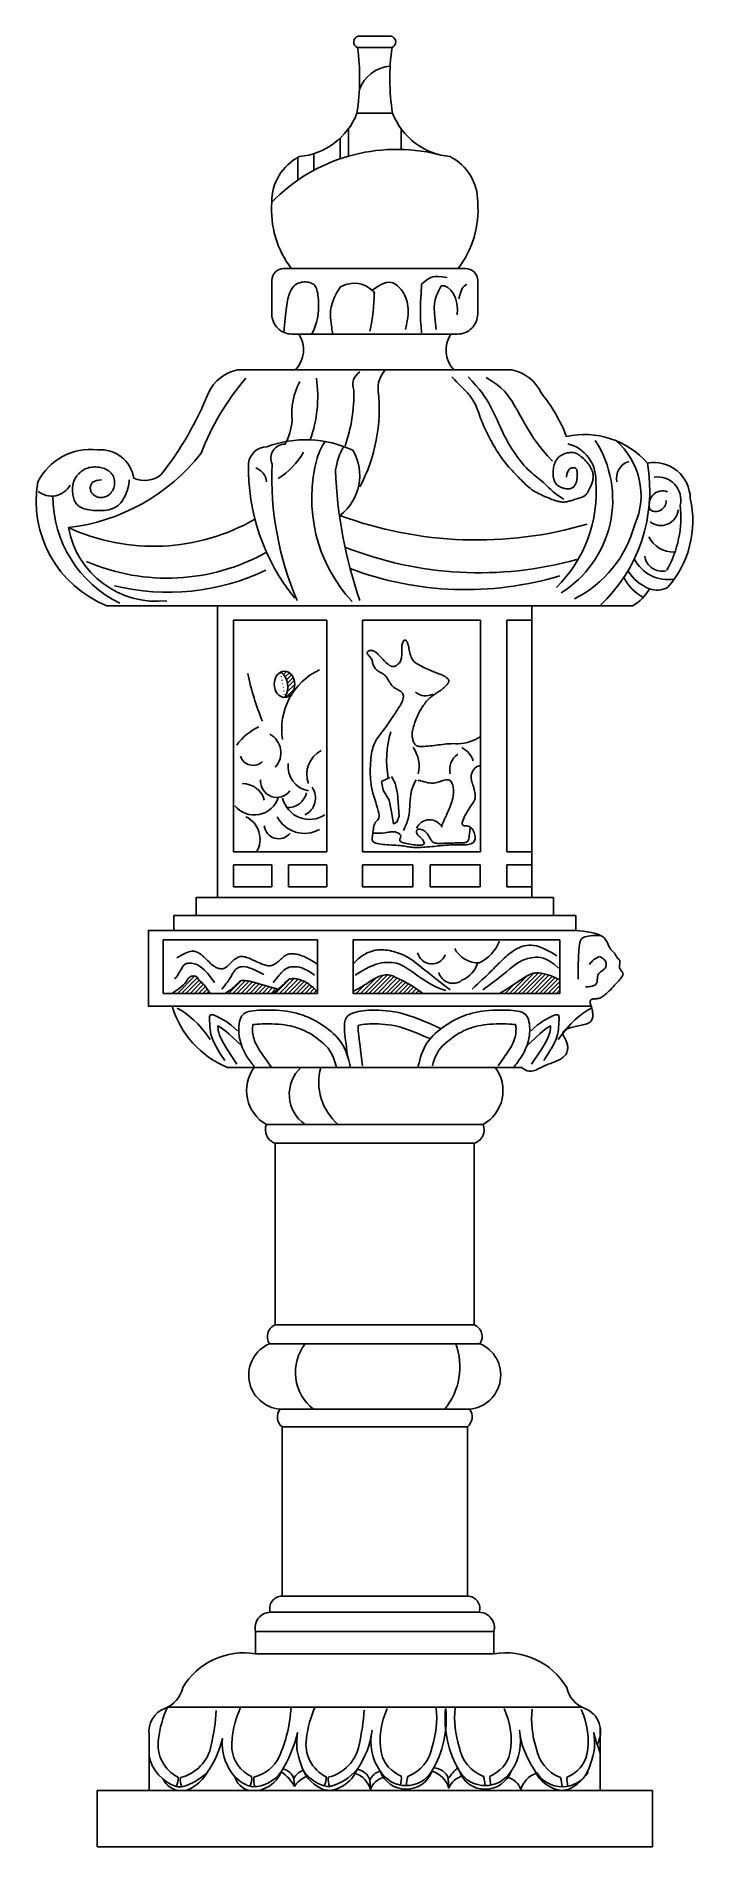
# Model space of a CAD drawing. Extents: x 1629 to 1966, y 405 to 1335.
import ezdxf

# ---------------------------------------------------------------- set-up
doc = ezdxf.new("R2010")
doc.units = 0
doc.header["$LTSCALE"] = 10
doc.header["$MEASUREMENT"] = 0
for name, color, linetype in [('3', 3, 'CONTINUOUS'), ('4', 4, 'CONTINUOUS'), ('7', 7, 'CONTINUOUS'), ('BH', 3, 'CONTINUOUS')]:
    doc.layers.add(name, color=color, linetype=linetype)
pattern_1 = [(45, (882.2914, 1049.1103), (-1.092692, 1.092692), [])]

msp = doc.modelspace()

# ---------------------------------------------------------------- hatches: boundary and pattern name
at = {"layer": 'BH'}
h = msp.add_hatch(dxfattribs=at)
h.set_pattern_fill('ANSI31', color=256, scale=12.3624, style=0)
h.set_pattern_definition(pattern_1)
edge = h.paths.add_edge_path()
edge.add_ellipse((1756.56, 1002.12), major_axis=(0, 6.73), ratio=0.778565, start_angle=182.50268, end_angle=380.08541)
edge.add_arc((1748.17, 1000.74), 10.14, -31.79311, 49.46924, ccw=False)
h = msp.add_hatch(dxfattribs=at)
h.set_pattern_fill('ANSI31', color=256, scale=12.3624, style=0)
h.set_pattern_definition(pattern_1)
h.paths.add_polyline_path([(1718.44, 843.47), (1717.28, 845.21), (1716.29, 846.57), (1715.46, 847.61), (1714.77, 848.38), (1714.2, 848.94), (1713.74, 849.34), (1713.37, 849.63), (1712.94, 850), (1712.64, 850.38), (1712.47, 850.64), (1712.32, 850.89), (1712.18, 851.13), (1712.03, 851.36), (1711.87, 851.58), (1711.68, 851.77), (1711.45, 851.95), (1711.19, 852.1), (1710.9, 852.22), (1710.58, 852.31), (1710.25, 852.37), (1709.9, 852.39), (1709.55, 852.38), (1709.2, 852.33), (1708.85, 852.24), (1708.51, 852.11), (1708.18, 851.93), (1707.85, 851.7), (1707.53, 851.43), (1707.21, 851.1), (1706.9, 850.72), (1706.59, 850.29), (1706.28, 849.79), (1705.91, 849.22), (1705.41, 848.56), (1704.72, 847.81), (1703.77, 846.93), (1702.5, 845.93), (1700.84, 844.78), (1698.71, 843.47)])
h = msp.add_hatch(dxfattribs=at)
h.set_pattern_fill('ANSI31', color=256, scale=12.3624, style=0)
h.set_pattern_definition(pattern_1)
h.paths.add_polyline_path([(1750.5, 843.47), (1751.08, 843.92), (1751.74, 844.42), (1752.44, 844.97), (1753.16, 845.54), (1753.28, 845.64), (1750.11, 846.54), (1746.62, 847.54), (1744.11, 848.25), (1742.4, 848.73), (1741.29, 849.04), (1740.58, 849.23), (1740.07, 849.36), (1739.59, 849.47), (1739.12, 849.58), (1738.65, 849.67), (1738.19, 849.77), (1737.74, 849.85), (1737.3, 849.92), (1736.86, 849.99), (1736.44, 850.04), (1736.02, 850.08), (1735.62, 850.1), (1735.24, 850.1), (1734.86, 850.08), (1734.5, 850.02), (1734.16, 849.92), (1733.83, 849.79), (1733.52, 849.6), (1733.23, 849.37), (1732.93, 849.09), (1732.63, 848.76), (1732.32, 848.39), (1731.96, 847.99), (1731.56, 847.56), (1731.1, 847.11), (1730.57, 846.63), (1729.97, 846.13), (1729.31, 845.64), (1728.63, 845.15), (1727.96, 844.7), (1727.33, 844.29), (1726.78, 843.93), (1726.34, 843.66), (1726.03, 843.47)])
h.paths.add_polyline_path([(1773.54, 843.47), (1773.54, 844.38), (1772.84, 845.02), (1772.12, 845.67), (1771.38, 846.31), (1770.64, 846.94), (1769.9, 847.54), (1769.16, 848.11), (1768.41, 848.64), (1767.68, 849.11), (1766.95, 849.52), (1766.23, 849.87), (1765.53, 850.16), (1764.84, 850.41), (1764.18, 850.61), (1763.53, 850.76), (1762.91, 850.88), (1762.31, 850.97), (1761.74, 851.02), (1761.21, 851.05), (1760.7, 851.04), (1760.22, 851.01), (1759.78, 850.94), (1759.37, 850.84), (1758.99, 850.7), (1758.65, 850.53), (1758.34, 850.33), (1758.05, 850.09), (1757.76, 849.81), (1757.46, 849.49), (1757.13, 849.14), (1756.76, 848.74), (1756.33, 848.29), (1755.83, 847.81), (1755.24, 847.27), (1754.58, 846.71), (1753.88, 846.13), (1753.16, 845.54), (1752.44, 844.97), (1751.74, 844.42), (1751.08, 843.92), (1750.5, 843.47)])
h.paths.add_polyline_path([(1827.52, 843.47), (1826.93, 843.91), (1826.28, 844.4), (1825.56, 844.92), (1824.8, 845.46), (1823.99, 846.02), (1823.15, 846.59), (1822.28, 847.16), (1821.38, 847.71), (1820.47, 848.25), (1819.54, 848.76), (1818.63, 849.26), (1817.72, 849.72), (1816.84, 850.17), (1815.99, 850.59), (1815.18, 850.98), (1814.43, 851.34), (1813.74, 851.67), (1813.1, 851.97), (1812.5, 852.24), (1811.92, 852.47), (1811.35, 852.66), (1810.78, 852.8), (1810.2, 852.9), (1809.59, 852.95), (1808.94, 852.95), (1808.26, 852.9), (1807.56, 852.79), (1806.84, 852.65), (1806.11, 852.46), (1805.38, 852.23), (1804.65, 851.96), (1803.94, 851.65), (1803.26, 851.31), (1802.59, 850.93), (1801.92, 850.53), (1801.26, 850.11), (1800.59, 849.67), (1799.9, 849.21), (1799.19, 848.75), (1798.45, 848.27), (1797.68, 847.79), (1796.87, 847.31), (1796.05, 846.84), (1795.2, 846.36), (1794.34, 845.88), (1793.48, 845.41), (1792.63, 844.95), (1791.78, 844.5), (1791.78, 843.47)])
h.paths.add_polyline_path([(1897.88, 843.47), (1897.88, 850.35), (1897.01, 850.79), (1896.3, 851.14), (1895.74, 851.41), (1895.28, 851.63), (1894.89, 851.81), (1894.53, 851.96), (1894.18, 852.09), (1893.79, 852.24), (1893.34, 852.4), (1892.83, 852.57), (1892.27, 852.76), (1891.67, 852.95), (1891.05, 853.13), (1890.41, 853.31), (1889.77, 853.48), (1889.14, 853.63), (1888.52, 853.76), (1887.91, 853.86), (1887.31, 853.93), (1886.72, 853.97), (1886.14, 853.98), (1885.55, 853.95), (1884.96, 853.87), (1884.36, 853.76), (1883.75, 853.59), (1883.12, 853.38), (1882.48, 853.13), (1881.82, 852.83), (1881.14, 852.48), (1880.43, 852.08), (1879.69, 851.64), (1878.93, 851.15), (1878.12, 850.61), (1877.23, 850), (1876.2, 849.3), (1874.97, 848.47), (1873.49, 847.5), (1871.7, 846.36), (1869.55, 845.02), (1866.99, 843.47)])

# ---------------------------------------------------------------- linework, layer by layer
at = {"layer": '3'}
for p, q in [((1794.04, 1328.95), (1811.75, 1328.95)), ((1793.77, 1295.14), (1812.02, 1295.14)), ((1785.09, 1271.77), (1785.09, 1282.33)), ((1789.43, 1273.14), (1789.43, 1287.24)), ((1816.5, 1276.59), (1816.5, 1287.05)), ((1771.69, 1265.89), (1771.69, 1274.43)), ((1763.36, 1260.77), (1763.36, 1272.46)), ((1751.84, 766.56), (1853.95, 766.56)), ((1751.84, 673.29), (1853.95, 673.29)), ((1755.35, 621.02), (1850.44, 621.02)), ((1749.27, 525.82), (1856.52, 525.82)), ((1741.71, 515.9), (1864.08, 515.9)), ((1800.36, 439.88), (1800.7, 434.95)), ((1840.65, 440.53), (1840.99, 435.6))]:
    msp.add_line(p, q, dxfattribs=at)
for points in [[(1756.21, 1182.49), (1756.52, 1186.33), (1756.84, 1189.76), (1757.18, 1192.82), (1757.54, 1195.52), (1757.94, 1197.88), (1758.37, 1199.93), (1758.86, 1201.69), (1759.4, 1203.19), (1760, 1204.45), (1760.66, 1205.5), (1761.36, 1206.34), (1762.1, 1207.01), (1762.87, 1207.53), (1763.65, 1207.92), (1764.44, 1208.2), (1765.22, 1208.39), (1765.99, 1208.51), (1766.75, 1208.57), (1767.48, 1208.58), (1768.19, 1208.53), (1768.86, 1208.42), (1769.49, 1208.27), (1770.08, 1208.07), (1770.63, 1207.83), (1771.12, 1207.55), (1771.57, 1207.22), (1771.97, 1206.84), (1772.33, 1206.38), (1772.65, 1205.85), (1772.93, 1205.22), (1773.18, 1204.51), (1773.4, 1203.68), (1773.6, 1202.74), (1773.76, 1201.69), (1773.89, 1200.56), (1773.99, 1199.33), (1774.05, 1198.04), (1774.07, 1196.69), (1774.04, 1195.28), (1773.96, 1193.85), (1773.82, 1192.38), (1773.63, 1190.89), (1773.35, 1189.38), (1772.99, 1187.85), (1772.52, 1186.32), (1771.93, 1184.77), (1771.21, 1183.21), (1770.35, 1181.66)], [(1801.96, 1204.51), (1804.6, 1206.46), (1806.92, 1207.68), (1808.94, 1208.29), (1810.69, 1208.39), (1812.21, 1208.07), (1813.52, 1207.43), (1814.64, 1206.58), (1815.62, 1205.62), (1816.47, 1204.62), (1817.21, 1203.62), (1817.84, 1202.59), (1818.37, 1201.55), (1818.81, 1200.49), (1819.18, 1199.41), (1819.48, 1198.3), (1819.71, 1197.17), (1819.89, 1196.01), (1820.01, 1194.78), (1820.04, 1193.46), (1819.99, 1192.01), (1819.83, 1190.39), (1819.56, 1188.56), (1819.15, 1186.49), (1818.6, 1184.15)], [(1826.92, 1207.42), (1828.71, 1208.9), (1830.15, 1209.99), (1831.39, 1210.76), (1832.6, 1211.22), (1833.92, 1211.43), (1835.51, 1211.42), (1837.53, 1211.24), (1840.13, 1210.92)], [(1785.29, 1206.03), (1783.43, 1203.09), (1782.07, 1200.41), (1781.13, 1197.98), (1780.55, 1195.78), (1780.25, 1193.78), (1780.17, 1191.96), (1780.23, 1190.32), (1780.36, 1188.81), (1780.51, 1187.44), (1780.65, 1186.2), (1780.79, 1185.09), (1780.92, 1184.13), (1781.04, 1183.31), (1781.14, 1182.65), (1781.22, 1182.15), (1781.28, 1181.81)], [(1785.29, 1206.03), (1788.1, 1207.19), (1790.86, 1207.79), (1793.52, 1207.87), (1796.03, 1207.45), (1798.35, 1206.58), (1800.42, 1205.29), (1802.19, 1203.62), (1802.89, 1202.63)], [(1826.92, 1207.42), (1826.65, 1202.46), (1826.45, 1198.62), (1826.34, 1195.59), (1826.3, 1193.08), (1826.34, 1190.81), (1826.45, 1188.49), (1826.65, 1185.81), (1826.92, 1182.49)], [(1836.9, 1206.59), (1835.53, 1203.82), (1834.53, 1201.56), (1833.85, 1199.56), (1833.47, 1197.55), (1833.37, 1195.27), (1833.51, 1192.45), (1833.87, 1188.83), (1834.41, 1184.15)], [(1836.9, 1206.59), (1838.73, 1206.52), (1840.43, 1205.77), (1841.95, 1204.41), (1843.25, 1202.54), (1844.27, 1200.23), (1844.98, 1197.59), (1845.31, 1194.69), (1845.22, 1191.63)], [(1846.05, 1199.94), (1846.61, 1201.86), (1847.06, 1203.33), (1847.44, 1204.42), (1847.82, 1205.24), (1848.24, 1205.86), (1848.75, 1206.37), (1849.39, 1206.86), (1850.21, 1207.42)], [(1850.77, 1159.85), (1852.94, 1157.61), (1854.84, 1155.51), (1856.5, 1153.53), (1857.95, 1151.65), (1859.22, 1149.83), (1860.35, 1148.08), (1861.37, 1146.35), (1862.31, 1144.64), (1863.2, 1142.92), (1864.05, 1141.2), (1864.86, 1139.48), (1865.65, 1137.78), (1866.42, 1136.11), (1867.17, 1134.47), (1867.9, 1132.86), (1868.63, 1131.31), (1869.36, 1129.82), (1870.1, 1128.38), (1870.84, 1126.98), (1871.6, 1125.62), (1872.38, 1124.3), (1873.18, 1123), (1874.01, 1121.72), (1874.87, 1120.45), (1875.77, 1119.19), (1876.7, 1117.94), (1877.65, 1116.72), (1878.62, 1115.54), (1879.59, 1114.41), (1880.57, 1113.34), (1881.53, 1112.33), (1882.49, 1111.41), (1883.42, 1110.57), (1884.34, 1109.81), (1885.23, 1109.09), (1886.11, 1108.41), (1886.97, 1107.75), (1887.82, 1107.08), (1888.65, 1106.38), (1889.47, 1105.63), (1890.29, 1104.83), (1891.15, 1103.96), (1892.1, 1103.01), (1893.18, 1101.99), (1894.45, 1100.88), (1895.96, 1099.7), (1897.76, 1098.42), (1899.89, 1097.05)], [(1894.05, 1116.61), (1891.62, 1119.25), (1889.48, 1121.74), (1887.58, 1124.09), (1885.91, 1126.32), (1884.43, 1128.42), (1883.12, 1130.4), (1881.96, 1132.27), (1880.91, 1134.03), (1879.96, 1135.69), (1879.07, 1137.26), (1878.23, 1138.77), (1877.42, 1140.23), (1876.63, 1141.67), (1875.83, 1143.1), (1875, 1144.55), (1874.13, 1146.04), (1873.19, 1147.58), (1872.12, 1149.17), (1870.88, 1150.81), (1869.41, 1152.49), (1867.64, 1154.2), (1865.53, 1155.95), (1863.02, 1157.72), (1860.05, 1159.51)], [(1701.32, 861.69), (1703.76, 863.13), (1705.82, 864.13), (1707.54, 864.75), (1708.99, 865.05), (1710.2, 865.06), (1711.23, 864.85), (1712.13, 864.48), (1712.95, 863.98), (1713.74, 863.42), (1714.5, 862.81), (1715.24, 862.16), (1715.94, 861.5), (1716.62, 860.84), (1717.26, 860.2), (1717.87, 859.59), (1718.44, 859.03), (1718.99, 858.52), (1719.5, 858.08), (1719.99, 857.69), (1720.46, 857.35), (1720.92, 857.06), (1721.38, 856.81), (1721.83, 856.6), (1722.29, 856.42), (1722.76, 856.27), (1723.24, 856.16), (1723.73, 856.09), (1724.22, 856.07), (1724.72, 856.11), (1725.21, 856.2), (1725.71, 856.37), (1726.2, 856.61), (1726.69, 856.92), (1727.17, 857.31), (1727.65, 857.75), (1728.13, 858.22), (1728.62, 858.72), (1729.11, 859.22), (1729.6, 859.72), (1730.11, 860.2), (1730.63, 860.65), (1731.16, 861.06), (1731.7, 861.42), (1732.25, 861.73), (1732.81, 861.99), (1733.39, 862.18), (1733.98, 862.31), (1734.58, 862.37), (1735.19, 862.36), (1735.81, 862.28), (1736.44, 862.14), (1737.08, 861.95), (1737.73, 861.73), (1738.39, 861.47), (1739.05, 861.18), (1739.73, 860.88), (1740.4, 860.58), (1741.08, 860.27), (1741.76, 859.97), (1742.44, 859.66), (1743.11, 859.36), (1743.77, 859.07), (1744.43, 858.79), (1745.06, 858.53), (1745.68, 858.28), (1746.29, 858.06), (1746.88, 857.88), (1747.47, 857.73), (1748.05, 857.64), (1748.62, 857.6), (1749.2, 857.62), (1749.78, 857.72), (1750.36, 857.9), (1750.95, 858.15), (1751.53, 858.46), (1752.1, 858.82), (1752.67, 859.21), (1753.22, 859.63), (1753.74, 860.07), (1754.24, 860.51), (1754.72, 860.95), (1755.17, 861.38), (1755.62, 861.79), (1756.05, 862.17), (1756.49, 862.53), (1756.94, 862.85), (1757.41, 863.13), (1757.91, 863.36), (1758.43, 863.55), (1759, 863.68), (1759.59, 863.77), (1760.22, 863.81), (1760.87, 863.8), (1761.55, 863.76), (1762.26, 863.67), (1762.99, 863.55), (1763.76, 863.39), (1764.59, 863.16), (1765.53, 862.82), (1766.64, 862.35), (1767.95, 861.71), (1769.5, 860.87), (1771.35, 859.79), (1773.54, 858.44)], [(1841.67, 845.33), (1838.06, 848.05), (1834.99, 850.4), (1832.4, 852.41), (1830.22, 854.13), (1828.39, 855.59), (1826.84, 856.83), (1825.51, 857.9), (1824.33, 858.84), (1823.24, 859.68), (1822.22, 860.43), (1821.25, 861.11), (1820.31, 861.71), (1819.4, 862.26), (1818.49, 862.75), (1817.56, 863.2), (1816.6, 863.61), (1815.6, 863.99), (1814.57, 864.34), (1813.52, 864.66), (1812.47, 864.94), (1811.42, 865.19), (1810.4, 865.41), (1809.41, 865.58), (1808.47, 865.72), (1807.6, 865.82), (1806.77, 865.87), (1805.99, 865.89), (1805.25, 865.87), (1804.52, 865.81), (1803.82, 865.71), (1803.11, 865.58), (1802.39, 865.41), (1801.66, 865.21), (1800.92, 864.97), (1800.17, 864.69), (1799.42, 864.38), (1798.67, 864.04), (1797.92, 863.65), (1797.19, 863.23), (1796.47, 862.78), (1795.77, 862.28), (1795.09, 861.76), (1794.45, 861.21), (1793.84, 860.64), (1793.26, 860.06), (1792.72, 859.48), (1792.23, 858.91), (1791.78, 858.34)], [(1896.4, 862.81), (1893.66, 864.43), (1891.28, 865.71), (1889.21, 866.69), (1887.41, 867.39), (1885.84, 867.85), (1884.45, 868.11), (1883.19, 868.22), (1882.03, 868.2), (1880.93, 868.09), (1879.87, 867.89), (1878.85, 867.63), (1877.87, 867.29), (1876.92, 866.9), (1876.01, 866.45), (1875.12, 865.95), (1874.24, 865.41), (1873.39, 864.83), (1872.56, 864.23), (1871.73, 863.59), (1870.93, 862.93), (1870.13, 862.24), (1869.34, 861.54), (1868.56, 860.82), (1867.79, 860.08), (1867.03, 859.33), (1866.26, 858.57), (1865.5, 857.8), (1864.73, 857.02), (1863.96, 856.23), (1863.17, 855.43), (1862.37, 854.63), (1861.56, 853.82), (1860.72, 853), (1859.84, 852.16), (1858.91, 851.28), (1857.91, 850.34), (1856.82, 849.33), (1855.62, 848.23), (1854.3, 847.03), (1852.84, 845.7)], [(1907.29, 850.82), (1907.29, 857.25), (1907.4, 862.2), (1907.62, 865.87), (1907.93, 868.47), (1908.34, 870.19), (1908.84, 871.25), (1909.41, 871.86), (1910.05, 872.22), (1910.76, 872.49), (1911.56, 872.72), (1912.48, 872.91), (1913.55, 873.03), (1914.79, 873.11), (1916.23, 873.13), (1917.9, 873.1), (1919.12, 873.04)], [(1720.68, 849.05), (1718.71, 851.68), (1716.98, 853.77), (1715.46, 855.39), (1714.14, 856.6), (1712.97, 857.46), (1711.95, 858.05), (1711.04, 858.44), (1710.22, 858.68), (1709.48, 858.85), (1708.79, 858.94), (1708.17, 858.98), (1707.61, 858.97), (1707.11, 858.92), (1706.66, 858.84), (1706.26, 858.72), (1705.91, 858.59), (1705.61, 858.44), (1705.34, 858.28), (1705.09, 858.08), (1704.86, 857.84), (1704.63, 857.54), (1704.39, 857.19), (1704.13, 856.77), (1703.83, 856.27), (1703.5, 855.68), (1703.12, 855.02), (1702.71, 854.32), (1702.26, 853.6), (1701.78, 852.87), (1701.28, 852.17), (1700.75, 851.5), (1700.2, 850.91)], [(1745.99, 853.14), (1743.19, 854.6), (1740.88, 855.68), (1739.01, 856.43), (1737.52, 856.9), (1736.33, 857.14), (1735.39, 857.2), (1734.64, 857.14), (1734.02, 857.01), (1733.47, 856.85), (1732.97, 856.67), (1732.53, 856.46), (1732.14, 856.24), (1731.79, 855.99), (1731.47, 855.72), (1731.18, 855.43), (1730.92, 855.12), (1730.67, 854.78), (1730.43, 854.42), (1730.19, 854.03), (1729.96, 853.62), (1729.71, 853.17), (1729.44, 852.7), (1729.16, 852.19), (1728.84, 851.65), (1728.48, 851.07), (1728.08, 850.46), (1727.63, 849.8), (1727.12, 849.09), (1726.55, 848.33), (1725.91, 847.52), (1725.2, 846.64), (1724.4, 845.7)], [(1772.05, 852.76), (1770.08, 854.13), (1768.32, 855.19), (1766.77, 855.97), (1765.41, 856.52), (1764.2, 856.88), (1763.13, 857.08), (1762.17, 857.16), (1761.32, 857.17), (1760.54, 857.12), (1759.83, 857.03), (1759.16, 856.89), (1758.55, 856.7), (1757.96, 856.46), (1757.39, 856.15), (1756.83, 855.78), (1756.26, 855.34), (1755.68, 854.82), (1755.09, 854.24), (1754.46, 853.57), (1753.81, 852.83), (1753.13, 852.01), (1752.41, 851.11), (1751.64, 850.12), (1750.83, 849.05)], [(1792.9, 852.76), (1795.65, 854.52), (1798.05, 855.93), (1800.15, 857.01), (1802, 857.83), (1803.62, 858.42), (1805.07, 858.82), (1806.39, 859.08), (1807.61, 859.24), (1808.77, 859.34), (1809.88, 859.38), (1810.96, 859.36), (1812, 859.28), (1813.02, 859.12), (1814.02, 858.9), (1815, 858.6), (1815.98, 858.22), (1816.96, 857.76), (1817.96, 857.22), (1818.99, 856.6), (1820.07, 855.91), (1821.21, 855.13), (1822.43, 854.28), (1823.76, 853.36), (1825.2, 852.36), (1826.76, 851.3), (1828.43, 850.2), (1830.18, 849.1), (1832, 848.04), (1833.86, 847.06), (1835.73, 846.19), (1837.6, 845.48), (1839.44, 844.95)], [(1858.42, 845.33), (1862.27, 848.18), (1865.51, 850.64), (1868.2, 852.74), (1870.43, 854.5), (1872.27, 855.98), (1873.81, 857.21), (1875.13, 858.22), (1876.29, 859.06), (1877.38, 859.74), (1878.41, 860.3), (1879.4, 860.75), (1880.38, 861.11), (1881.34, 861.39), (1882.33, 861.6), (1883.34, 861.77), (1884.39, 861.91), (1885.51, 862.02), (1886.71, 862.04), (1888.02, 861.91), (1889.47, 861.55), (1891.09, 860.9), (1892.88, 859.89), (1894.89, 858.44), (1897.14, 856.48)], [(1918.48, 862.32), (1919.5, 861.77), (1920.28, 861.2), (1920.87, 860.64), (1921.28, 860.07), (1921.54, 859.51), (1921.67, 858.98), (1921.71, 858.47), (1921.68, 857.99), (1921.6, 857.56), (1921.47, 857.16), (1921.31, 856.81), (1921.11, 856.48), (1920.88, 856.18), (1920.62, 855.9), (1920.34, 855.64), (1920.03, 855.4), (1919.7, 855.16), (1919.36, 854.93), (1919.02, 854.69), (1918.68, 854.45), (1918.37, 854.19), (1918.07, 853.9), (1917.82, 853.59), (1917.6, 853.24), (1917.44, 852.85), (1917.31, 852.43), (1917.23, 851.99), (1917.17, 851.53), (1917.13, 851.07), (1917.09, 850.61), (1917.06, 850.17), (1917.02, 849.75), (1916.96, 849.37), (1916.87, 849.02), (1916.75, 848.7), (1916.59, 848.41), (1916.39, 848.15), (1916.13, 847.91), (1915.8, 847.69), (1915.4, 847.49), (1914.93, 847.31), (1914.4, 847.15), (1913.83, 847.02), (1913.23, 846.93), (1912.63, 846.87), (1912.04, 846.86), (1911.48, 846.89), (1910.97, 846.99)], [(1918.27, 862.42), (1917.17, 861.85), (1916.33, 861.4), (1915.67, 861.01), (1915.14, 860.63), (1914.67, 860.22), (1914.21, 859.74), (1913.68, 859.12), (1913.05, 858.32)], [(1698.71, 843.47), (1700.84, 844.78), (1702.5, 845.93), (1703.77, 846.93), (1704.72, 847.81), (1705.41, 848.56), (1705.91, 849.22), (1706.28, 849.79), (1706.59, 850.29), (1706.9, 850.72), (1707.21, 851.1), (1707.53, 851.43), (1707.85, 851.7), (1708.18, 851.93), (1708.51, 852.11), (1708.85, 852.24), (1709.2, 852.33), (1709.55, 852.38), (1709.9, 852.39), (1710.25, 852.37), (1710.58, 852.31), (1710.9, 852.22), (1711.19, 852.1), (1711.45, 851.95), (1711.68, 851.77), (1711.87, 851.58), (1712.03, 851.36), (1712.18, 851.13), (1712.32, 850.89), (1712.47, 850.64), (1712.64, 850.38), (1712.83, 850.13), (1713.08, 849.88), (1713.37, 849.63), (1713.74, 849.34), (1714.2, 848.94), (1714.77, 848.38), (1715.46, 847.61), (1716.29, 846.57), (1717.28, 845.21), (1718.44, 843.47)], [(1726.03, 843.47), (1726.34, 843.66), (1726.78, 843.93), (1727.33, 844.29), (1727.96, 844.7), (1728.63, 845.15), (1729.31, 845.64), (1729.97, 846.13), (1730.57, 846.63), (1731.1, 847.11), (1731.56, 847.56), (1731.96, 847.99), (1732.32, 848.39), (1732.63, 848.76), (1732.93, 849.09), (1733.23, 849.37), (1733.52, 849.6), (1733.83, 849.79), (1734.16, 849.92), (1734.5, 850.02), (1734.86, 850.08), (1735.24, 850.1), (1735.62, 850.1), (1736.02, 850.08), (1736.44, 850.04), (1736.86, 849.99), (1737.3, 849.92), (1737.74, 849.85), (1738.19, 849.77), (1738.65, 849.67), (1739.12, 849.58), (1739.59, 849.47), (1740.07, 849.36), (1740.58, 849.23), (1741.29, 849.04), (1742.4, 848.73), (1744.11, 848.25), (1746.62, 847.54), (1750.11, 846.54), (1753.28, 845.64)], [(1750.5, 843.47), (1751.08, 843.92), (1751.74, 844.42), (1752.44, 844.97), (1753.16, 845.54), (1753.88, 846.13), (1754.58, 846.71), (1755.24, 847.27), (1755.83, 847.81), (1756.33, 848.29), (1756.76, 848.74), (1757.13, 849.14), (1757.46, 849.49), (1757.76, 849.81), (1758.05, 850.09), (1758.34, 850.33), (1758.65, 850.53), (1758.99, 850.7), (1759.37, 850.84), (1759.78, 850.94), (1760.22, 851.01), (1760.7, 851.04), (1761.21, 851.05), (1761.74, 851.02), (1762.31, 850.97), (1762.91, 850.88), (1763.53, 850.76), (1764.18, 850.61), (1764.84, 850.41), (1765.53, 850.16), (1766.23, 849.87), (1766.95, 849.52), (1767.68, 849.11), (1768.41, 848.64), (1769.16, 848.11), (1769.9, 847.54), (1770.64, 846.94), (1771.38, 846.31), (1772.12, 845.67), (1772.84, 845.02), (1773.54, 844.38)], [(1791.78, 844.5), (1792.63, 844.95), (1793.48, 845.41), (1794.34, 845.88), (1795.2, 846.36), (1796.05, 846.84), (1796.87, 847.31), (1797.68, 847.79), (1798.45, 848.27), (1799.19, 848.75), (1799.9, 849.21), (1800.59, 849.67), (1801.26, 850.11), (1801.92, 850.53), (1802.59, 850.93), (1803.26, 851.31), (1803.94, 851.65), (1804.65, 851.96), (1805.38, 852.23), (1806.11, 852.46), (1806.84, 852.65), (1807.56, 852.79), (1808.26, 852.9), (1808.94, 852.95), (1809.59, 852.95), (1810.2, 852.9), (1810.78, 852.8), (1811.35, 852.66), (1811.92, 852.47), (1812.5, 852.24), (1813.1, 851.97), (1813.74, 851.67), (1814.43, 851.34), (1815.18, 850.98), (1815.99, 850.59), (1816.84, 850.17), (1817.72, 849.72), (1818.63, 849.26), (1819.54, 848.76), (1820.47, 848.25), (1821.38, 847.71), (1822.28, 847.16), (1823.15, 846.59), (1823.99, 846.02), (1824.8, 845.46), (1825.56, 844.92), (1826.28, 844.4), (1826.93, 843.91), (1827.52, 843.47)], [(1866.99, 843.47), (1869.55, 845.02), (1871.7, 846.36), (1873.49, 847.5), (1874.97, 848.47), (1876.2, 849.3), (1877.23, 850), (1878.12, 850.61), (1878.93, 851.15), (1879.69, 851.64), (1880.43, 852.08), (1881.14, 852.48), (1881.82, 852.83), (1882.48, 853.13), (1883.12, 853.38), (1883.75, 853.59), (1884.36, 853.76), (1884.96, 853.87), (1885.55, 853.95), (1886.14, 853.98), (1886.72, 853.97), (1887.31, 853.93), (1887.91, 853.86), (1888.52, 853.76), (1889.14, 853.63), (1889.77, 853.48), (1890.41, 853.31), (1891.05, 853.13), (1891.67, 852.95), (1892.27, 852.76), (1892.83, 852.57), (1893.34, 852.4), (1893.79, 852.24), (1894.18, 852.09), (1894.53, 851.96), (1894.89, 851.81), (1895.28, 851.63), (1895.74, 851.41), (1896.3, 851.14), (1897.01, 850.79), (1897.88, 850.35)], [(1783.19, 805.49), (1782.61, 807.86), (1781.77, 810.33), (1780.87, 812.32), (1779.92, 813.94), (1778.93, 815.3), (1777.87, 816.49), (1776.73, 817.59), (1775.48, 818.67), (1774.19, 819.7), (1772.93, 820.65), (1771.71, 821.51), (1770.52, 822.3), (1769.34, 823), (1768.18, 823.64), (1767.02, 824.23), (1765.84, 824.76), (1764.65, 825.25), (1763.44, 825.69), (1762.2, 826.08), (1760.92, 826.44), (1759.59, 826.75), (1758.2, 827.02), (1756.74, 827.26), (1755.2, 827.45), (1753.57, 827.6), (1751.87, 827.72), (1750.15, 827.79), (1748.43, 827.83), (1746.76, 827.83), (1745.16, 827.8), (1743.68, 827.74), (1742.36, 827.65), (1741.27, 827.55), (1740.46, 827.44), (1740.41, 827.43), (1740.4, 827.38), (1740.29, 826.79), (1740.21, 826.09), (1740.16, 825.29), (1740.17, 824.44), (1740.22, 823.57), (1740.32, 822.7), (1740.47, 821.83), (1740.67, 820.95), (1740.93, 820.07), (1741.23, 819.18), (1741.59, 818.28), (1742.01, 817.37), (1742.49, 816.45), (1743.05, 815.48), (1743.66, 814.5), (1744.29, 813.54), (1744.92, 812.63), (1745.5, 811.8), (1746.03, 811.07), (1746.49, 810.42), (1749.86, 805.49)], [(1831.43, 820.12), (1828.95, 821.25), (1824.66, 823.08), (1821.07, 824.49), (1818.1, 825.52), (1815.62, 826.26), (1813.53, 826.77), (1811.67, 827.13), (1809.9, 827.38), (1808.14, 827.58), (1806.42, 827.73), (1804.76, 827.82), (1803.18, 827.86), (1801.68, 827.86), (1800.27, 827.81), (1798.96, 827.72), (1797.76, 827.6), (1796.69, 827.45), (1795.77, 827.28), (1795.02, 827.1), (1794.44, 826.92), (1794.32, 826.87), (1794.32, 826.84), (1794.32, 826.19), (1794.35, 825.33), (1794.43, 824.28), (1794.55, 823.06), (1794.7, 821.67), (1794.89, 820.1), (1795.11, 818.37), (1795.35, 816.47), (1795.59, 814.4), (1796.52, 806.24)], [(1832.53, 806.24), (1832.93, 807.86), (1833.77, 810.33), (1834.67, 812.32), (1835.62, 813.94), (1836.61, 815.3), (1837.67, 816.49), (1838.81, 817.59), (1840.06, 818.67), (1841.35, 819.7), (1842.61, 820.65), (1843.83, 821.51), (1845.02, 822.3), (1846.2, 823), (1847.36, 823.64), (1848.52, 824.23), (1849.7, 824.76), (1850.89, 825.25), (1852.1, 825.69), (1853.34, 826.08), (1854.62, 826.44), (1855.95, 826.75), (1857.34, 827.02), (1858.8, 827.26), (1860.35, 827.45), (1861.97, 827.6), (1863.67, 827.72), (1865.39, 827.79), (1867.11, 827.83), (1868.78, 827.83), (1870.38, 827.8), (1871.86, 827.74), (1873.18, 827.65), (1874.27, 827.55), (1875.08, 827.44), (1875.13, 827.43), (1875.14, 827.38), (1875.25, 826.79), (1875.34, 826.09), (1875.38, 825.29), (1875.37, 824.44), (1875.32, 823.57), (1875.22, 822.7), (1875.07, 821.83), (1874.87, 820.95), (1874.61, 820.07), (1874.31, 819.18), (1873.95, 818.28), (1873.53, 817.37), (1873.05, 816.45), (1872.5, 815.48), (1871.89, 814.5), (1871.25, 813.54), (1870.62, 812.63), (1870.04, 811.8), (1869.51, 811.07), (1869.05, 810.42), (1866.19, 806.24)], [(1734.77, 816.3), (1728.01, 822.72), (1726.62, 823.92), (1725.33, 824.91), (1724.14, 825.73), (1723.05, 826.41), (1722.41, 826.76), (1722.43, 826.41), (1722.49, 825.4), (1722.6, 824.43), (1722.82, 823.35), (1723.25, 821.96), (1724.01, 820.16), (1725.21, 817.84), (1726.93, 814.95), (1732.19, 807.08)], [(1880.78, 816.3), (1887.53, 822.72), (1888.92, 823.92), (1890.21, 824.91), (1891.4, 825.73), (1892.5, 826.41), (1893.13, 826.76), (1893.11, 826.41), (1893.05, 825.4), (1892.94, 824.43), (1892.72, 823.35), (1892.29, 821.96), (1891.53, 820.16), (1890.34, 817.84), (1888.61, 814.95), (1883.36, 807.08)]]:
    msp.add_lwpolyline(points, dxfattribs=at)
for points in [[(1795.3, 1162.37, 0.364596), (1792.17, 1153, -0.086683), (1787.71, 1124.45)], [(1764.48, 1157.46, 0.151752), (1760.46, 1137.39, -0.108156), (1756.88, 1125.33)], [(1769.79, 1127.52, 0.120478), (1772.97, 1159.25, 0.120478)], [(1756.88, 1125.33, 0.535484), (1750.18, 1115.06, 0.112086), (1763.14, 1045.01)], [(1777.43, 1126.7, 0.093131), (1773.41, 1118.19, 0.260771), (1791.27, 1044.57)], [(1696.47, 477.14, 0.075842), (1691.89, 460.85, 0.326478), (1702.05, 441.2, -0.130924), (1701.04, 436.5)], [(1703.88, 436.2, -0.130032), (1703.17, 441, 0.293474), (1718.98, 457.59, 0.037622), (1721.59, 475.47, 0.037622)], [(1734.2, 477.43, 0.118669), (1729.62, 455.55, 0.273652), (1739.72, 441.55, -0.134594), (1738.79, 436.59)], [(1772.37, 477.34, 0.075842), (1767.79, 461.05, 0.326478), (1777.95, 441.4, -0.130924), (1776.94, 436.7)], [(1779.77, 436.4, -0.130032), (1779.06, 441.2, 0.293474), (1794.88, 457.79, 0.037622), (1797.49, 475.67, 0.037622)], [(1809.31, 476.47, 0.15698), (1806.34, 453.46, 0.243865), (1816.52, 441.82, -0.072843), (1816.12, 437.14)], [(1834.48, 476.7, -0.102314), (1832.34, 456.77, -0.259326), (1819.95, 441.57, 0.132589), (1819.25, 436.88, 0.132589)], [(1844.09, 476.7, 0.102314), (1846.23, 456.77, 0.259326), (1858.62, 441.57, -0.132589), (1859.32, 436.88, -0.132589)], [(1869.26, 476.47, -0.15698), (1872.23, 453.46, -0.243865), (1862.05, 441.82, 0.072843), (1862.45, 437.14)], [(1883.6, 476.15, 0.102314), (1885.74, 456.22, 0.259326), (1898.13, 441.02, -0.132589), (1898.84, 436.33, -0.132589)], [(1908.78, 475.92, -0.15698), (1911.75, 452.91, -0.243865), (1901.57, 441.26, 0.072843), (1901.97, 436.59)], [(1687.14, 452.1, 0.272938), (1701.04, 436.5, 0.072448), (1703.88, 436.2, 0.157026), (1717.94, 445.01, 0.157026)], [(1845.43, 446.05, 0.046684), (1840.65, 440.53, 0.304792), (1833.22, 446.05, 0.304792)], [(1731.09, 441.43, 0.139223), (1740.17, 436.19, 0.234549), (1754.82, 443.96, 0.234549)], [(1766.21, 444.73, 0.167518), (1776.94, 436.7, 0.072448), (1779.77, 436.4, 0.157026), (1793.84, 445.21, 0.157026)], [(1807.34, 441.12, 0.241624), (1800.7, 434.95, 0.244746), (1792.87, 443.18)], [(1805.7, 444.33, 0.214119), (1800.36, 439.88, 0.286241), (1793.84, 445.21, 0.286241)], [(1847.93, 441.84, 0.249871), (1840.99, 435.6, 0.254253), (1832.22, 444.28, 0.254253)], [(1871.23, 441.12, -0.241624), (1877.88, 434.95, -0.244746), (1885.7, 443.18)]]:
    msp.add_lwpolyline(points, format="xyb", dxfattribs=at)
for centre, radius, start, end in [((1812.12, 1301.16), 18.16, 94.14206, 160.38319), ((1814.11, 1187.44), 89.18, 76.22259, 135.91627), ((1726.1, 1201.52), 76.46, 346.24213, 1.20642), ((1767.47, 1070.07), 57.5, 65.05639, 110.32084), ((1868.68, 1096.78), 56.32, 301.99605, 32.76203), ((1902.85, 1099.11), 36.7, 335.70604, 49.8253), ((1948.1, 1096.65), 11.87, 346.91054, 98.90509), ((1950.6, 1094.34), 6.97, 68.62409, 203.47982), ((1947.05, 1096.16), 5.4, 238.20502, 2.25741), ((1949.64, 1092.62), 9.05, 233.04252, 353.31269), ((1904.5, 1088), 55.49, 330.50312, 6.17335), ((1878.62, 1099.24), 59.65, 296.65701, 345.21523), ((1955.99, 1083.72), 13.79, 205.26492, 272.41649), ((1696.85, 1166.46), 117.13, 256.41908, 295.38134), ((1849.53, 1218.71), 168.03, 249.34269, 286.69289), ((1952.46, 1072.39), 22.99, 211.41493, 248.03218), ((1953.38, 1075.18), 19.34, 206.65353, 279.54131), ((1950.37, 1069.09), 9, 187.70619, 283.3309), ((1953.16, 1068.44), 25.19, 207.00951, 239.99871), ((1748.17, 1000.74), 10.14, 328.20689, 49.46924), ((1842.44, 959.12), 11.65, 18.59478, 63.83459), ((1735.22, 939.76), 11.35, 14.65312, 91.66273), ((1752.72, 952.47), 8.42, 176.49653, 322.42947), ((1763.06, 943.7), 9.44, 294.30887, 35.79945), ((1741.12, 947.88), 12.86, 218.94175, 342.77622), ((1831.01, 925.3), 7.27, 27.7633, 155.9282), ((1832.17, 866.07), 7.47, 193.78099, 337.20012), ((1856.04, 872.69), 13.61, 206.92536, 272.19421), ((1846.25, 879.17), 22.57, 297.1791, 336.71293), ((1842.17, 863.23), 14.16, 292.67401, 344.57295), ((1843.05, 856.22), 7.59, 195.00612, 307.08868), ((1777.95, 791.7), 18.91, 133.15039, 235.15872), ((1802.55, 797.8), 28.37, 164.27653, 229.65517), ((1785.89, 648.95), 23.75, 141.6368, 232.56495), ((1812.05, 651.81), 34.53, 321.01922, 20.11978), ((1682.99, 482.24), 77.2, 336.64643, 356.20918), ((1736.29, 460.36), 19.62, 283.57148, 333.61665), ((1751, 439.91), 10.2, 172.1964, 200.8738), ((1744.49, 427.72), 19.25, 26.95272, 57.53346), ((1754.4, 438.24), 7.31, 17.54666, 79.20181), ((1768.99, 436.72), 8.48, 109.16522, 153.95899), ((1772.22, 429.77), 12.51, 109.52948, 147.73622), ((1818.97, 452.45), 15.56, 211.44623, 328.34219), ((1859.6, 452.45), 15.56, 211.65781, 328.55377), ((1899.11, 451.89), 15.56, 211.65781, 328.55377)]:
    msp.add_arc(centre, radius, start, end, dxfattribs=at)
at = {"layer": '4'}
for p, q in [((1760.07, 1215.5), (1845.72, 1215.5)), ((1763.9, 1181.81), (1841.88, 1181.81)), ((1762.26, 1163.4), (1843.53, 1163.4)), ((1722.28, 1042.41), (1883.51, 1042.41)), ((1722.28, 892.59), (1883.51, 892.59)), ((1699.74, 875.8), (1906.05, 875.8)), ((1698.98, 836.88), (1913.99, 836.88)), ((1741.04, 805.49), (1878.16, 805.49)), ((1755.35, 534.12), (1850.44, 534.12)), ((1741.71, 504.57), (1864.08, 504.57)), ((1696.47, 477.14), (1909.27, 477.14)), ((1918.65, 466.35), (1918.65, 434.45)), ((1687.14, 462.95), (1687.14, 434.45)), ((1660.43, 434.45), (1945.36, 434.45)), ((1660.43, 405.5), (1660.43, 434.45)), ((1945.36, 405.5), (1945.36, 434.45)), ((1660.43, 405.5), (1945.36, 405.5))]:
    msp.add_line(p, q, dxfattribs=at)
for points in [[(1811.32, 1334.69), (1794.47, 1334.69, 0.742589), (1794.04, 1328.95, -0.073723), (1793.77, 1295.14, -0.283423), (1764.18, 1272.9, 0.282687), (1750.05, 1249.48, 0.183576), (1760.07, 1215.5), (1756.26, 1215.5, 0.414214), (1750.08, 1209.31), (1750.08, 1192.11, 0.414214), (1760.38, 1181.81), (1763.9, 1181.81, -0.346572), (1762.26, 1163.4), (1732.54, 1163.4, 0.239739), (1717.57, 1151.75, -0.070922), (1693.24, 1109.68, -0.281616), (1679.2, 1107.81, 0.396924), (1660.6, 1122.39, 0.317464), (1630.03, 1105.91, 0.355547), (1665.47, 1042.41), (1722.28, 1042.41), (1722.28, 892.59), (1711.2, 892.59), (1711.2, 883.43), (1699.74, 883.43), (1699.74, 875.8), (1686.76, 875.8), (1686.76, 836.88), (1698.98, 836.88, 0.228475), (1727.29, 805.49), (1741.04, 805.49, 0.453123), (1747.3, 776.18, 0.440414), (1751.84, 766.56), (1751.84, 673.29, 0.488951), (1748.94, 663.69, 0.782295), (1754.28, 630.09, 0.40435), (1755.35, 621.02), (1755.35, 534.12, 0.511512), (1749.27, 525.82, 0.486435), (1741.71, 515.9), (1741.71, 504.57)], [(1803.57, 1334.69), (1811.32, 1334.69, -0.742589), (1811.75, 1328.95, 0.073723), (1812.02, 1295.14, 0.283423), (1841.61, 1272.9, -0.282687), (1855.74, 1249.48, -0.183576), (1845.72, 1215.5), (1849.53, 1215.5, -0.414214), (1855.71, 1209.31), (1855.71, 1192.11, -0.414214), (1845.41, 1181.81), (1841.88, 1181.81, 0.346572), (1843.53, 1163.4), (1873.25, 1163.4, -0.239739), (1888.22, 1151.75, -0.076212), (1901.27, 1129.31, -0.272519), (1942.83, 1115.59, -0.463521), (1964.81, 1097.4, -0.241711), (1953.14, 1051.76, -0.217363), (1943.86, 1051.07, -0.130972), (1935.27, 1042.41), (1883.51, 1042.41), (1883.51, 892.59), (1894.59, 892.59), (1894.59, 883.43), (1906.05, 883.43), (1906.05, 875.8)], [(1878.5, 805.49), (1864.75, 805.49, -0.453123), (1858.49, 776.18, -0.440414), (1853.95, 766.56), (1853.95, 673.29, -0.488951), (1856.85, 663.69, -0.782295), (1851.51, 630.09, -0.40435), (1850.44, 621.02), (1850.44, 534.12, -0.511512), (1856.52, 525.82, -0.486435), (1864.08, 515.9), (1864.08, 504.57)], [(1916.99, 458.16, 0.462419), (1910.64, 476.54, -0.254472), (1901.46, 487.18, 0.308792), (1864.08, 504.57)]]:
    msp.add_lwpolyline(points, format="xyb", dxfattribs=at)
for points in [[(1899.59, 823.58), (1899.75, 823.83), (1899.96, 824.08), (1900.21, 824.32), (1900.51, 824.56), (1900.84, 824.79), (1901.22, 825.01), (1901.64, 825.23), (1902.1, 825.43), (1902.6, 825.63), (1903.15, 825.82), (1903.74, 826), (1904.38, 826.17), (1905.07, 826.34), (1905.8, 826.5), (1906.57, 826.65), (1907.36, 826.8), (1908.16, 826.96), (1908.95, 827.12), (1909.72, 827.29), (1910.46, 827.48), (1911.15, 827.68), (1911.78, 827.9), (1912.35, 828.14), (1912.86, 828.41), (1913.32, 828.72), (1913.71, 829.06), (1914.03, 829.44), (1914.3, 829.87), (1914.51, 830.35), (1914.66, 830.87), (1914.75, 831.44), (1914.8, 832.03), (1914.8, 832.65), (1914.76, 833.28), (1914.69, 833.9), (1914.59, 834.5), (1914.47, 835.08), (1914.33, 835.63), (1914.19, 836.14), (1914.04, 836.62), (1913.89, 837.07), (1913.75, 837.49), (1913.62, 837.88), (1913.51, 838.24), (1913.43, 838.57), (1913.39, 838.88), (1913.37, 839.17), (1913.39, 839.43), (1913.44, 839.67), (1913.54, 839.88), (1913.66, 840.06), (1913.83, 840.21), (1914.04, 840.34), (1914.28, 840.44), (1914.56, 840.52), (1914.88, 840.57), (1915.21, 840.61), (1915.57, 840.65), (1915.94, 840.67), (1916.32, 840.7), (1916.71, 840.73), (1917.1, 840.77), (1917.5, 840.82), (1917.9, 840.91), (1918.33, 841.04), (1918.79, 841.22), (1919.28, 841.47), (1919.8, 841.79), (1920.38, 842.19), (1921, 842.69), (1921.66, 843.27), (1922.36, 843.92), (1923.08, 844.62), (1923.81, 845.35), (1924.55, 846.11), (1925.27, 846.87), (1925.98, 847.62), (1926.66, 848.35), (1927.31, 849.05), (1927.91, 849.72), (1928.46, 850.36), (1928.95, 850.95), (1929.37, 851.5), (1929.72, 852), (1929.99, 852.44), (1930.18, 852.84), (1930.28, 853.18), (1930.31, 853.49), (1930.28, 853.76), (1930.2, 854.01), (1930.08, 854.24), (1929.92, 854.46), (1929.73, 854.68), (1929.53, 854.92), (1929.32, 855.16), (1929.12, 855.41), (1928.92, 855.68), (1928.75, 855.96), (1928.61, 856.26), (1928.5, 856.58), (1928.44, 856.92), (1928.43, 857.29), (1928.47, 857.67), (1928.53, 858.07), (1928.61, 858.46), (1928.68, 858.85), (1928.74, 859.22), (1928.76, 859.57), (1928.74, 859.9), (1928.66, 860.19), (1928.54, 860.45), (1928.37, 860.69), (1928.18, 860.91), (1927.96, 861.12), (1927.74, 861.34), (1927.52, 861.56), (1927.32, 861.79), (1927.14, 862.04), (1926.97, 862.31), (1926.81, 862.6), (1926.65, 862.9), (1926.48, 863.2), (1926.3, 863.52), (1926.09, 863.84), (1925.85, 864.16), (1925.58, 864.49), (1925.27, 864.81), (1924.94, 865.15), (1924.6, 865.49), (1924.26, 865.85), (1923.94, 866.23), (1923.63, 866.63), (1923.35, 867.05), (1923.11, 867.5), (1922.89, 867.98), (1922.68, 868.48), (1922.46, 869.01), (1922.21, 869.56), (1921.91, 870.13), (1921.55, 870.72), (1921.11, 871.34), (1920.57, 871.97), (1919.83, 872.61), (1918.8, 873.24), (1917.39, 873.84), (1915.51, 874.42), (1913.05, 874.94), (1909.93, 875.41), (1906.05, 875.8)], [(1878.16, 805.49), (1879.19, 804.73), (1880.16, 804.18), (1881.06, 803.8), (1881.91, 803.59), (1882.7, 803.52), (1883.45, 803.56), (1884.17, 803.68), (1884.84, 803.88), (1885.5, 804.11), (1886.13, 804.39), (1886.75, 804.69), (1887.37, 805.01), (1888, 805.34), (1888.64, 805.68), (1889.31, 806.02), (1890.02, 806.35), (1890.77, 806.67), (1891.55, 806.97), (1892.36, 807.27), (1893.18, 807.56), (1894, 807.86), (1894.82, 808.16), (1895.62, 808.48), (1896.4, 808.81), (1897.14, 809.16), (1897.84, 809.53), (1898.5, 809.92), (1899.11, 810.33), (1899.66, 810.76), (1900.16, 811.21), (1900.6, 811.68), (1900.97, 812.17), (1901.28, 812.68), (1901.52, 813.21), (1901.7, 813.75), (1901.82, 814.29), (1901.89, 814.85), (1901.92, 815.41), (1901.9, 815.97), (1901.83, 816.52), (1901.74, 817.06), (1901.61, 817.6), (1901.45, 818.12), (1901.27, 818.62), (1901.08, 819.1), (1900.88, 819.56), (1900.67, 819.99), (1900.45, 820.4), (1900.25, 820.77), (1900.05, 821.11), (1899.87, 821.43), (1899.71, 821.73), (1899.57, 822.01), (1899.47, 822.29), (1899.4, 822.55), (1899.38, 822.81), (1899.4, 823.07), (1899.47, 823.32)]]:
    msp.add_lwpolyline(points, dxfattribs=at)
for centre, radius, start, end in [((1855.25, 1278.29), 202.14, 249.67122, 286.28539), ((1689.37, 1177.48), 104.55, 245.2979, 299.85924), ((1735.76, 468.49), 36.56, 80.63408, 149.2751), ((1689.96, 490.29), 14.7, 290.65346, 347.76197), ((1699.79, 464.65), 12.76, 111.31133, 187.6583)]:
    msp.add_arc(centre, radius, start, end, dxfattribs=at)
at = {"layer": '7'}
for p, q in [((1778.27, 1035.04), (1730.35, 1035.04)), ((1730.35, 1035.04), (1730.35, 916.1)), ((1778.27, 916.1), (1778.27, 1035.04)), ((1857.11, 1035.04), (1796.63, 1035.04)), ((1796.63, 1035.04), (1796.63, 916.1)), ((1857.11, 916.1), (1857.11, 1035.04)), ((1870.7, 1035.04), (1870.7, 916.1)), ((1883.51, 1035.04), (1870.7, 1035.04)), ((1730.35, 916.1), (1778.27, 916.1)), ((1796.63, 916.1), (1857.11, 916.1)), ((1870.7, 916.1), (1883.51, 916.1)), ((1730.35, 909.36), (1750.05, 909.36)), ((1730.35, 909.36), (1730.35, 898.14)), ((1750.05, 909.36), (1750.05, 898.14)), ((1758.57, 909.36), (1758.57, 898.14)), ((1758.57, 909.36), (1778.27, 909.36)), ((1778.27, 898.14), (1778.27, 909.36)), ((1796.63, 909.36), (1822.35, 909.36)), ((1796.63, 909.36), (1796.63, 898.14)), ((1822.35, 909.36), (1822.35, 898.14)), ((1831.28, 909.36), (1857.01, 909.36)), ((1831.28, 909.36), (1831.28, 898.14)), ((1857.01, 909.36), (1857.01, 898.14)), ((1870.7, 909.36), (1883.51, 909.36)), ((1870.7, 909.36), (1870.7, 898.14)), ((1730.35, 898.14), (1750.05, 898.14)), ((1758.57, 898.14), (1778.27, 898.14)), ((1796.63, 898.14), (1822.35, 898.14)), ((1831.28, 898.14), (1857.01, 898.14)), ((1870.7, 898.14), (1883.51, 898.14)), ((1711.2, 883.43), (1894.59, 883.43)), ((1773.54, 870.99), (1694.25, 870.99)), ((1694.25, 870.99), (1694.25, 843.47)), ((1773.54, 843.47), (1773.54, 870.99)), ((1791.78, 870.99), (1791.78, 843.47)), ((1897.88, 870.99), (1791.78, 870.99)), ((1897.88, 870.99), (1897.88, 843.47)), ((1694.25, 843.47), (1773.54, 843.47)), ((1791.78, 843.47), (1897.88, 843.47)), ((1747.3, 776.18), (1858.49, 776.18)), ((1748.94, 663.69), (1856.85, 663.69)), ((1754.28, 630.09), (1851.51, 630.09)), ((1761.37, 440.44), (1761.65, 436.45))]:
    msp.add_line(p, q, dxfattribs=at)
for points in [[(1808.25, 1163.27, 0.226399), (1804.68, 1152.56, -0.14937), (1795.3, 1103.48)], [(1747.5, 1123.99, 0.376053), (1738.13, 1115.51, 0.177994), (1761.8, 1046.35)], [(1786.96, 1124.16, 0.09897), (1782.79, 1111.94, 0.075349), (1795.29, 1045.01)], [(1743.87, 434.45, 0.041468), (1745.47, 435.06, 0.224599), (1754.82, 443.96, 0.079745), (1763.32, 464.09, 0.147555), (1765, 448.15, 0.221301), (1775.36, 435.36, 0.22284), (1783.96, 435.46, 0.208049), (1793.84, 445.21, 0.124665), (1801.49, 465.29, 0.210961), (1805.7, 444.33, 0.701099), (1832.22, 444.28, 0.158542), (1839.32, 476.43)], [(1918.65, 453.8, -0.039358), (1915.25, 464.09, -0.147555), (1913.57, 448.15, -0.221301), (1903.21, 435.36, -0.22284), (1894.61, 435.46, -0.208049), (1884.74, 445.21, -0.124665), (1877.09, 465.29, -0.210961), (1872.88, 444.33, -0.701099), (1846.35, 444.28, -0.158542), (1839.25, 476.43)], [(1705.76, 434.45, 0.09709), (1709.44, 435.97, 0.132906), (1716.88, 443.58, 0.09376), (1724.7, 461.06, 0.135148), (1726.83, 448.24, 0.079414), (1731.09, 441.43, 0.255459), (1738.12, 434.45, 0.255459)], [(1694.43, 440.06, 0.234021), (1701.7, 434.45, 0.234021)]]:
    msp.add_lwpolyline(points, format="xyb", dxfattribs=at)
for points in [[(1901.27, 1108.38), (1901.55, 1109.87), (1901.89, 1111.01), (1902.27, 1111.86), (1902.68, 1112.46), (1903.11, 1112.85), (1903.54, 1113.08), (1903.96, 1113.2), (1904.36, 1113.24), (1904.73, 1113.25), (1905.07, 1113.23), (1905.37, 1113.18), (1905.65, 1113.1), (1905.89, 1112.98), (1906.1, 1112.84), (1906.27, 1112.66), (1906.42, 1112.44), (1906.53, 1112.19), (1906.62, 1111.9), (1906.68, 1111.59), (1906.72, 1111.25), (1906.74, 1110.9), (1906.76, 1110.54), (1906.76, 1110.18), (1906.76, 1109.81), (1906.76, 1109.45), (1906.76, 1109.09), (1906.75, 1108.73), (1906.74, 1108.38), (1906.72, 1108.02), (1906.69, 1107.67), (1906.65, 1107.31), (1906.59, 1106.95), (1906.52, 1106.58), (1906.43, 1106.21), (1906.33, 1105.85), (1906.21, 1105.49), (1906.08, 1105.14), (1905.94, 1104.81), (1905.78, 1104.5), (1905.62, 1104.2), (1905.44, 1103.94), (1905.25, 1103.7), (1905.05, 1103.48), (1904.84, 1103.29), (1904.62, 1103.12), (1904.39, 1102.97), (1904.15, 1102.83), (1903.9, 1102.72), (1903.64, 1102.62), (1903.36, 1102.54), (1903.07, 1102.47), (1902.76, 1102.42), (1902.44, 1102.4), (1902.09, 1102.39), (1901.72, 1102.4), (1901.32, 1102.43), (1900.9, 1102.48), (1900.46, 1102.56), (1900.01, 1102.66), (1899.54, 1102.78), (1899.07, 1102.93), (1898.61, 1103.1), (1898.16, 1103.29), (1897.72, 1103.52), (1897.3, 1103.77), (1896.9, 1104.04), (1896.53, 1104.35), (1896.19, 1104.69), (1895.87, 1105.06), (1895.58, 1105.46), (1895.31, 1105.9), (1895.08, 1106.38), (1894.88, 1106.89), (1894.72, 1107.43), (1894.58, 1108.01), (1894.48, 1108.61), (1894.41, 1109.24), (1894.37, 1109.89), (1894.37, 1110.56), (1894.4, 1111.24), (1894.46, 1111.93), (1894.55, 1112.62), (1894.67, 1113.32), (1894.82, 1114), (1895, 1114.66), (1895.21, 1115.31), (1895.45, 1115.92), (1895.71, 1116.5), (1896.01, 1117.04), (1896.33, 1117.53), (1896.67, 1117.99), (1897.05, 1118.41), (1897.46, 1118.79), (1897.89, 1119.15), (1898.36, 1119.47), (1898.86, 1119.76), (1899.39, 1120.03), (1899.95, 1120.26), (1900.52, 1120.47), (1901.1, 1120.65), (1901.69, 1120.81), (1902.27, 1120.93), (1902.84, 1121.02), (1903.38, 1121.08), (1903.91, 1121.1), (1904.42, 1121.09), (1904.91, 1121.04), (1905.4, 1120.93), (1905.9, 1120.78), (1906.41, 1120.56), (1906.94, 1120.28), (1907.51, 1119.93), (1908.1, 1119.51), (1908.73, 1119.02), (1909.36, 1118.48), (1910, 1117.89), (1910.64, 1117.27), (1911.25, 1116.63), (1911.83, 1115.97), (1912.37, 1115.3), (1912.86, 1114.64), (1913.3, 1113.98), (1913.68, 1113.34), (1914.02, 1112.7), (1914.3, 1112.08), (1914.54, 1111.46), (1914.73, 1110.87), (1914.87, 1110.29), (1914.97, 1109.73), (1915.03, 1109.18), (1915.04, 1108.65), (1915.02, 1108.13), (1914.97, 1107.62), (1914.88, 1107.11), (1914.77, 1106.61), (1914.63, 1106.11), (1914.47, 1105.6), (1914.29, 1105.1), (1914.09, 1104.6), (1913.88, 1104.11), (1913.66, 1103.63), (1913.44, 1103.16), (1913.22, 1102.7), (1913.01, 1102.26), (1912.8, 1101.84), (1912.6, 1101.45), (1912.4, 1101.07), (1912.2, 1100.71), (1912.01, 1100.38), (1911.81, 1100.07), (1911.61, 1099.78), (1911.4, 1099.52), (1911.18, 1099.28), (1910.95, 1099.07), (1910.69, 1098.87), (1910.41, 1098.68), (1910.1, 1098.5), (1909.74, 1098.33), (1909.34, 1098.16), (1908.88, 1097.98), (1908.36, 1097.8), (1907.8, 1097.61), (1907.19, 1097.41), (1906.57, 1097.22), (1905.93, 1097.03), (1905.3, 1096.84), (1904.67, 1096.66), (1904.07, 1096.48), (1903.51, 1096.31), (1902.98, 1096.16), (1902.48, 1096.02), (1901.99, 1095.9), (1901.52, 1095.8), (1901.05, 1095.72), (1900.59, 1095.66), (1900.12, 1095.62), (1899.64, 1095.62), (1899.15, 1095.64), (1898.65, 1095.68), (1898.12, 1095.75), (1897.58, 1095.85), (1897.02, 1095.98), (1896.44, 1096.13), (1895.83, 1096.31), (1895.19, 1096.52), (1894.53, 1096.75), (1893.84, 1097), (1893.14, 1097.28), (1892.41, 1097.57), (1891.66, 1097.88), (1890.89, 1098.2), (1890.1, 1098.54), (1889.3, 1098.89), (1888.49, 1099.25), (1887.66, 1099.64), (1886.84, 1100.04), (1886.01, 1100.48), (1885.19, 1100.94), (1884.38, 1101.44), (1883.58, 1101.97), (1882.79, 1102.55), (1882.01, 1103.17), (1881.25, 1103.83), (1880.48, 1104.52), (1879.72, 1105.24), (1878.95, 1105.99), (1878.18, 1106.77), (1877.39, 1107.58), (1876.59, 1108.4), (1875.78, 1109.25), (1874.96, 1110.1), (1874.15, 1110.97), (1873.35, 1111.84), (1872.55, 1112.71), (1871.78, 1113.58), (1871.04, 1114.44), (1870.32, 1115.29), (1869.64, 1116.14), (1868.97, 1116.99), (1868.33, 1117.84), (1867.71, 1118.71), (1867.09, 1119.59), (1866.49, 1120.49), (1865.89, 1121.42), (1865.28, 1122.38), (1864.69, 1123.36), (1864.09, 1124.37), (1863.5, 1125.4), (1862.92, 1126.44), (1862.35, 1127.49), (1861.79, 1128.54), (1861.25, 1129.6), (1860.72, 1130.65), (1860.21, 1131.69), (1859.71, 1132.74), (1859.23, 1133.78), (1858.77, 1134.83), (1858.32, 1135.88), (1857.89, 1136.94), (1857.47, 1138), (1857.07, 1139.08), (1856.68, 1140.16), (1856.29, 1141.23), (1855.91, 1142.29), (1855.52, 1143.33), (1855.12, 1144.34), (1854.7, 1145.31), (1854.26, 1146.24), (1853.8, 1147.12), (1853.31, 1147.94), (1852.79, 1148.73), (1852.25, 1149.49), (1851.67, 1150.22), (1851.08, 1150.93), (1850.45, 1151.63), (1849.8, 1152.33), (1849.12, 1153.03), (1848.4, 1153.76), (1847.62, 1154.53), (1846.78, 1155.37), (1845.87, 1156.3), (1844.86, 1157.35), (1843.75, 1158.52), (1842.53, 1159.85)], [(1662.64, 1107.03), (1661.28, 1106.84), (1660.17, 1106.62), (1659.3, 1106.36), (1658.63, 1106.07), (1658.12, 1105.75), (1657.75, 1105.4), (1657.48, 1105.04), (1657.29, 1104.65), (1657.14, 1104.26), (1657.03, 1103.85), (1656.96, 1103.44), (1656.93, 1103.03), (1656.93, 1102.62), (1656.97, 1102.22), (1657.04, 1101.83), (1657.14, 1101.45), (1657.26, 1101.1), (1657.42, 1100.77), (1657.6, 1100.45), (1657.81, 1100.15), (1658.04, 1099.87), (1658.31, 1099.59), (1658.6, 1099.33), (1658.92, 1099.08), (1659.27, 1098.83), (1659.65, 1098.6), (1660.06, 1098.38), (1660.5, 1098.2), (1660.96, 1098.05), (1661.47, 1097.95), (1662, 1097.89), (1662.57, 1097.89), (1663.17, 1097.94), (1663.8, 1098.07), (1664.44, 1098.26), (1665.07, 1098.51), (1665.7, 1098.83), (1666.31, 1099.21), (1666.88, 1099.67), (1667.41, 1100.19), (1667.88, 1100.78), (1668.3, 1101.43), (1668.65, 1102.13), (1668.94, 1102.86), (1669.17, 1103.61), (1669.32, 1104.38), (1669.41, 1105.15), (1669.42, 1105.92), (1669.35, 1106.66), (1669.22, 1107.38), (1669.01, 1108.07), (1668.74, 1108.72), (1668.41, 1109.35), (1668.03, 1109.93), (1667.59, 1110.48), (1667.11, 1110.97), (1666.59, 1111.42), (1666.03, 1111.83), (1665.43, 1112.18), (1664.8, 1112.5), (1664.15, 1112.77), (1663.47, 1113), (1662.77, 1113.2), (1662.05, 1113.35), (1661.32, 1113.47), (1660.58, 1113.56), (1659.83, 1113.61), (1659.09, 1113.62), (1658.36, 1113.6), (1657.63, 1113.53), (1656.93, 1113.42), (1656.24, 1113.28), (1655.59, 1113.09), (1654.96, 1112.86), (1654.35, 1112.6), (1653.78, 1112.3), (1653.22, 1111.97), (1652.69, 1111.62), (1652.19, 1111.23), (1651.7, 1110.82), (1651.24, 1110.4), (1650.8, 1109.95), (1650.38, 1109.48), (1649.99, 1108.99), (1649.63, 1108.49), (1649.29, 1107.97), (1648.99, 1107.43), (1648.72, 1106.88), (1648.49, 1106.32), (1648.29, 1105.74), (1648.12, 1105.15), (1647.99, 1104.54), (1647.89, 1103.92), (1647.81, 1103.29), (1647.77, 1102.64), (1647.76, 1101.98), (1647.77, 1101.3), (1647.81, 1100.62), (1647.89, 1099.93), (1647.99, 1099.24), (1648.12, 1098.56), (1648.29, 1097.9), (1648.49, 1097.25), (1648.72, 1096.62), (1648.99, 1096.02), (1649.3, 1095.45), (1649.66, 1094.91), (1650.06, 1094.41), (1650.51, 1093.94), (1651.02, 1093.5), (1651.59, 1093.11), (1652.22, 1092.75), (1652.93, 1092.44), (1653.7, 1092.17), (1654.53, 1091.93), (1655.42, 1091.73), (1656.37, 1091.57), (1657.37, 1091.44), (1658.42, 1091.34), (1659.52, 1091.27), (1660.65, 1091.23), (1661.82, 1091.22), (1662.99, 1091.26), (1664.16, 1091.34), (1665.32, 1091.48), (1666.44, 1091.69), (1667.51, 1091.96), (1668.53, 1092.31), (1669.47, 1092.74), (1670.33, 1093.25), (1671.14, 1093.85), (1671.88, 1094.53), (1672.57, 1095.29), (1673.21, 1096.12), (1673.81, 1097.04), (1674.37, 1098.03), (1674.9, 1099.1), (1675.38, 1100.22), (1675.82, 1101.38), (1676.2, 1102.56), (1676.51, 1103.73), (1676.74, 1104.88), (1676.89, 1105.99), (1676.94, 1107.03)], [(1816.76, 1022.25), (1816.85, 1019.5), (1816.79, 1017.35), (1816.62, 1015.72), (1816.35, 1014.52), (1816.02, 1013.67), (1815.63, 1013.09), (1815.22, 1012.68), (1814.81, 1012.37), (1814.41, 1012.08), (1814.03, 1011.8), (1813.65, 1011.56), (1813.27, 1011.37), (1812.88, 1011.23), (1812.47, 1011.16), (1812.03, 1011.17), (1811.56, 1011.29), (1811.06, 1011.5), (1810.52, 1011.81), (1809.96, 1012.19), (1809.39, 1012.64), (1808.81, 1013.13), (1808.24, 1013.66), (1807.69, 1014.2), (1807.16, 1014.75), (1806.66, 1015.28), (1806.19, 1015.8), (1805.74, 1016.29), (1805.32, 1016.77), (1804.9, 1017.21), (1804.5, 1017.63), (1804.1, 1018.01), (1803.69, 1018.35), (1803.28, 1018.66), (1802.87, 1018.92), (1802.46, 1019.14), (1802.05, 1019.31), (1801.65, 1019.43), (1801.26, 1019.51), (1800.88, 1019.53), (1800.51, 1019.51), (1800.17, 1019.43), (1799.86, 1019.3), (1799.59, 1019.13), (1799.36, 1018.93), (1799.19, 1018.7), (1799.07, 1018.45), (1799.03, 1018.19), (1799.07, 1017.92), (1799.19, 1017.65), (1799.39, 1017.37), (1799.63, 1017.08), (1799.92, 1016.78), (1800.22, 1016.45), (1800.53, 1016.08), (1800.83, 1015.69), (1801.09, 1015.25), (1801.31, 1014.77), (1801.5, 1014.25), (1801.67, 1013.71), (1801.82, 1013.15), (1801.98, 1012.59), (1802.16, 1012.04), (1802.36, 1011.5), (1802.61, 1011), (1802.91, 1010.53), (1803.25, 1010.1), (1803.63, 1009.71), (1804.03, 1009.35), (1804.46, 1009.02), (1804.9, 1008.71), (1805.35, 1008.44), (1805.79, 1008.18), (1806.21, 1007.95), (1806.63, 1007.72), (1807.03, 1007.49), (1807.42, 1007.24), (1807.8, 1006.96), (1808.17, 1006.63), (1808.53, 1006.25), (1808.89, 1005.8), (1809.24, 1005.28), (1809.59, 1004.69), (1809.95, 1004.07), (1810.33, 1003.41), (1810.72, 1002.76), (1811.15, 1002.12), (1811.62, 1001.52), (1812.14, 1000.97), (1812.7, 1000.49), (1813.31, 1000.07), (1813.93, 999.7), (1814.55, 999.36), (1815.15, 999.03), (1815.72, 998.71), (1816.24, 998.37), (1816.69, 998.01), (1817.05, 997.61), (1817.32, 997.17), (1817.51, 996.68), (1817.6, 996.15), (1817.6, 995.56), (1817.51, 994.92), (1817.33, 994.22), (1817.05, 993.47), (1816.68, 992.66), (1816.23, 991.79), (1815.72, 990.9), (1815.15, 989.97), (1814.56, 989.03), (1813.94, 988.09), (1813.32, 987.16), (1812.72, 986.26), (1812.13, 985.38), (1811.57, 984.53), (1811.03, 983.72), (1810.5, 982.92), (1809.97, 982.15), (1809.45, 981.39), (1808.92, 980.64), (1808.38, 979.91), (1807.84, 979.18), (1807.28, 978.46), (1806.73, 977.75), (1806.17, 977.03), (1805.63, 976.33), (1805.11, 975.62), (1804.6, 974.92), (1804.12, 974.21), (1803.68, 973.51), (1803.27, 972.79), (1802.89, 972.05), (1802.55, 971.28), (1802.23, 970.47), (1801.94, 969.6), (1801.68, 968.66), (1801.45, 967.65), (1801.25, 966.55), (1801.07, 965.38), (1800.93, 964.15), (1800.8, 962.86), (1800.71, 961.54), (1800.64, 960.19), (1800.6, 958.84), (1800.59, 957.48), (1800.6, 956.13), (1800.65, 954.79), (1800.74, 953.44), (1800.87, 952.08), (1801.05, 950.69), (1801.29, 949.27), (1801.59, 947.81), (1801.96, 946.3), (1802.4, 944.73), (1802.88, 943.14), (1803.38, 941.56), (1803.87, 940.01), (1804.32, 938.55), (1804.7, 937.2), (1804.98, 936), (1805.14, 934.97), (1805.14, 934.16), (1805.02, 933.51), (1804.8, 933.01), (1804.5, 932.59), (1804.16, 932.24), (1803.8, 931.89), (1803.44, 931.52), (1803.11, 931.08), (1802.85, 930.54), (1802.63, 929.92), (1802.45, 929.22), (1802.31, 928.47), (1802.19, 927.7), (1802.09, 926.91), (1801.99, 926.13), (1801.89, 925.38), (1801.78, 924.68), (1801.67, 924.02), (1801.59, 923.41), (1801.56, 922.85), (1801.6, 922.34), (1801.72, 921.88), (1801.96, 921.48), (1802.32, 921.13), (1802.82, 920.83), (1803.46, 920.58), (1804.22, 920.37), (1805.07, 920.2), (1806.01, 920.06), (1807.02, 919.94), (1808.08, 919.84), (1809.18, 919.76), (1810.3, 919.68), (1811.42, 919.6), (1812.54, 919.53), (1813.64, 919.46), (1814.7, 919.38), (1815.72, 919.3), (1816.67, 919.21), (1817.55, 919.11), (1818.35, 918.99), (1819.09, 918.87), (1819.78, 918.75), (1820.46, 918.63), (1821.14, 918.52), (1821.86, 918.43), (1822.63, 918.36), (1823.47, 918.31), (1824.42, 918.3), (1825.44, 918.32), (1826.53, 918.37), (1827.66, 918.43), (1828.82, 918.51), (1829.99, 918.61), (1831.15, 918.71), (1832.28, 918.82), (1833.37, 918.93), (1834.41, 919.03), (1835.42, 919.13), (1836.38, 919.23), (1837.31, 919.32), (1838.21, 919.41), (1839.09, 919.48), (1839.94, 919.54), (1840.77, 919.59), (1841.58, 919.62), (1842.39, 919.65), (1843.19, 919.67), (1844, 919.68), (1844.82, 919.68), (1845.65, 919.68), (1846.51, 919.68), (1847.38, 919.69), (1848.27, 919.7), (1849.15, 919.73), (1850.01, 919.78), (1850.82, 919.88), (1851.58, 920.02), (1852.27, 920.21), (1852.86, 920.48), (1853.35, 920.81), (1853.73, 921.21), (1854.02, 921.67), (1854.22, 922.19), (1854.34, 922.75), (1854.37, 923.36), (1854.34, 924), (1854.23, 924.66), (1854.07, 925.34), (1853.84, 926.03), (1853.56, 926.7), (1853.22, 927.33), (1852.83, 927.91), (1852.38, 928.41), (1851.89, 928.83), (1851.34, 929.13), (1850.76, 929.32), (1850.15, 929.42), (1849.55, 929.47), (1849, 929.52), (1848.51, 929.61), (1848.12, 929.77), (1847.85, 930.06), (1847.73, 930.5), (1847.79, 931.14), (1848.01, 931.94), (1848.36, 932.86), (1848.81, 933.87), (1849.34, 934.93), (1849.92, 936), (1850.52, 937.04), (1851.13, 938), (1851.71, 938.87), (1852.25, 939.65), (1852.76, 940.36), (1853.21, 941.02), (1853.61, 941.65), (1853.94, 942.27), (1854.2, 942.9), (1854.38, 943.56), (1854.47, 944.26), (1854.48, 944.99), (1854.43, 945.75), (1854.32, 946.53), (1854.16, 947.32), (1853.97, 948.1), (1853.75, 948.87), (1853.51, 949.62), (1853.27, 950.33), (1853.03, 951.02), (1852.81, 951.7), (1852.62, 952.38), (1852.47, 953.06), (1852.38, 953.75), (1852.36, 954.48), (1852.43, 955.24), (1852.58, 956.05), (1852.84, 956.86), (1853.22, 957.67), (1853.71, 958.42), (1854.33, 959.1), (1855.09, 959.67), (1855.99, 960.1), (1857.05, 960.36)], [(1857.05, 975.08), (1854.6, 973.81), (1852.42, 972.89), (1850.47, 972.27), (1848.74, 971.89), (1847.18, 971.68), (1845.76, 971.61), (1844.45, 971.6), (1843.22, 971.62), (1842.04, 971.6), (1840.89, 971.54), (1839.78, 971.46), (1838.69, 971.35), (1837.62, 971.23), (1836.56, 971.1), (1835.5, 970.96), (1834.45, 970.82), (1833.39, 970.69), (1832.34, 970.57), (1831.31, 970.46), (1830.31, 970.36), (1829.35, 970.28), (1828.45, 970.22), (1827.62, 970.19), (1826.87, 970.17), (1826.21, 970.19), (1825.64, 970.23), (1825.14, 970.31), (1824.71, 970.43), (1824.34, 970.58), (1824.02, 970.78), (1823.73, 971.03), (1823.47, 971.33), (1823.24, 971.68), (1823.03, 972.07), (1822.84, 972.5), (1822.66, 972.96), (1822.51, 973.43), (1822.38, 973.91), (1822.27, 974.39), (1822.18, 974.86), (1822.1, 975.31), (1822.06, 975.76), (1822.03, 976.2), (1822.04, 976.66), (1822.08, 977.15), (1822.14, 977.68), (1822.25, 978.26), (1822.39, 978.9), (1822.57, 979.61), (1822.79, 980.38), (1823.04, 981.2), (1823.32, 982.05), (1823.62, 982.91), (1823.95, 983.78), (1824.28, 984.63), (1824.63, 985.46), (1824.99, 986.26), (1825.35, 987.01), (1825.71, 987.73), (1826.08, 988.41), (1826.46, 989.07), (1826.83, 989.69), (1827.21, 990.29), (1827.59, 990.87), (1827.97, 991.43), (1828.35, 991.97), (1828.73, 992.49), (1829.12, 992.98), (1829.52, 993.46), (1829.93, 993.92), (1830.34, 994.35), (1830.77, 994.77), (1831.21, 995.16), (1831.66, 995.54), (1832.12, 995.9), (1832.58, 996.25), (1833.05, 996.58), (1833.52, 996.9), (1833.99, 997.21), (1834.45, 997.51), (1834.91, 997.8), (1835.36, 998.09), (1835.8, 998.38), (1836.24, 998.67), (1836.67, 998.96), (1837.09, 999.26), (1837.51, 999.57), (1837.91, 999.89), (1838.32, 1000.22), (1838.71, 1000.56), (1839.08, 1000.91), (1839.43, 1001.26), (1839.75, 1001.61), (1840.05, 1001.96), (1840.3, 1002.3), (1840.51, 1002.63), (1840.68, 1002.95), (1840.8, 1003.25), (1840.86, 1003.55), (1840.87, 1003.84), (1840.83, 1004.12), (1840.74, 1004.39), (1840.58, 1004.67), (1840.37, 1004.94), (1840.1, 1005.21), (1839.77, 1005.48), (1839.39, 1005.75), (1838.96, 1006.01), (1838.5, 1006.27), (1837.99, 1006.53), (1837.46, 1006.78), (1836.9, 1007.03), (1836.33, 1007.27), (1835.73, 1007.51), (1835.1, 1007.75), (1834.46, 1007.99), (1833.79, 1008.25), (1833.1, 1008.52), (1832.38, 1008.81), (1831.63, 1009.12), (1830.86, 1009.46), (1830.08, 1009.82), (1829.28, 1010.19), (1828.49, 1010.57), (1827.72, 1010.96), (1826.96, 1011.34), (1826.24, 1011.72), (1825.57, 1012.08), (1824.95, 1012.42), (1824.37, 1012.76), (1823.85, 1013.1), (1823.38, 1013.46), (1822.94, 1013.85), (1822.55, 1014.28), (1822.2, 1014.77), (1821.89, 1015.32), (1821.6, 1015.96), (1821.35, 1016.65), (1821.13, 1017.39), (1820.93, 1018.16), (1820.75, 1018.93), (1820.59, 1019.69), (1820.44, 1020.41), (1820.3, 1021.09), (1820.17, 1021.71), (1820.03, 1022.26), (1819.9, 1022.75), (1819.77, 1023.19), (1819.62, 1023.57), (1819.46, 1023.91), (1819.27, 1024.2), (1819.07, 1024.45), (1818.84, 1024.65), (1818.59, 1024.79), (1818.31, 1024.82), (1818.02, 1024.71), (1817.72, 1024.44), (1817.41, 1023.96), (1817.08, 1023.24), (1816.76, 1022.25)], [(1810.7, 954.3), (1806.36, 952.14), (1807.23, 947.81), (1810.26, 942.62), (1811.56, 936.56), (1812.43, 930.5), (1814.16, 931.37), (1815.46, 934.4), (1814.59, 946.08), (1813.29, 951.28), (1811.56, 954.74)], [(1824.12, 953.01), (1823.12, 951.2), (1822.37, 949.39), (1821.82, 947.57), (1821.44, 945.78), (1821.2, 944.05), (1821.05, 942.39), (1820.95, 940.82), (1820.88, 939.37), (1820.78, 938.06), (1820.67, 936.88), (1820.53, 935.8), (1820.37, 934.8), (1820.19, 933.88), (1819.98, 933.01), (1819.74, 932.18), (1819.47, 931.37), (1819.17, 930.56), (1818.86, 929.78), (1818.55, 929.05), (1818.26, 928.39), (1818.01, 927.84), (1817.81, 927.41), (1817.67, 927.14), (1817.63, 927.04)], [(1825.42, 952.57), (1825.2, 952.76), (1825.34, 952.79), (1825.78, 952.7), (1826.44, 952.53), (1827.28, 952.3), (1828.22, 952.05), (1829.2, 951.8), (1830.16, 951.6), (1831.05, 951.46), (1831.87, 951.38), (1832.63, 951.37), (1833.34, 951.41), (1834.02, 951.49), (1834.68, 951.63), (1835.32, 951.79), (1835.97, 952), (1836.62, 952.22), (1837.28, 952.46), (1837.94, 952.68), (1838.58, 952.88), (1839.21, 953.03), (1839.8, 953.11), (1840.36, 953.11), (1840.87, 953.01), (1841.34, 952.79), (1841.74, 952.46), (1842.1, 952.03), (1842.41, 951.53), (1842.67, 950.96), (1842.89, 950.33), (1843.06, 949.66), (1843.19, 948.97), (1843.27, 948.26), (1843.32, 947.53), (1843.32, 946.79), (1843.28, 946.02), (1843.2, 945.23), (1843.07, 944.41), (1842.9, 943.57), (1842.68, 942.69), (1842.41, 941.78), (1842.1, 940.85), (1841.76, 939.89), (1841.38, 938.91), (1840.98, 937.91), (1840.55, 936.91), (1840.1, 935.91), (1839.65, 934.9), (1839.19, 933.91), (1838.73, 932.95), (1838.31, 932.04), (1837.92, 931.21), (1837.6, 930.49), (1837.34, 929.9), (1837.18, 929.46), (1837.12, 929.2)], [(1802.43, 925.74), (1804.18, 925.64), (1805.68, 925.63), (1806.94, 925.7), (1808.01, 925.82), (1808.93, 925.97), (1809.71, 926.13), (1810.41, 926.27), (1811.04, 926.37), (1811.65, 926.42), (1812.23, 926.42), (1812.79, 926.37), (1813.31, 926.29), (1813.79, 926.16), (1814.24, 926.02), (1814.65, 925.85), (1815.02, 925.67), (1815.34, 925.48), (1815.61, 925.29), (1815.83, 925.08), (1816.01, 924.86), (1816.14, 924.63), (1816.21, 924.39), (1816.24, 924.12), (1816.21, 923.84), (1816.14, 923.55), (1816.03, 923.23), (1815.93, 922.91), (1815.84, 922.59), (1815.8, 922.27), (1815.84, 921.96), (1815.96, 921.66), (1816.21, 921.39), (1816.6, 921.13), (1817.11, 920.91), (1817.74, 920.7), (1818.45, 920.52), (1819.25, 920.35), (1820.1, 920.19), (1820.99, 920.05), (1821.91, 919.91), (1822.83, 919.78), (1823.74, 919.67), (1824.62, 919.59), (1825.44, 919.53), (1826.19, 919.52), (1826.85, 919.56), (1827.4, 919.67), (1827.81, 919.84), (1828.08, 920.09), (1828.22, 920.4), (1828.23, 920.76), (1828.15, 921.16), (1827.98, 921.57), (1827.74, 921.99), (1827.44, 922.4), (1827.11, 922.79), (1826.76, 923.14), (1826.4, 923.46), (1826.04, 923.76), (1825.69, 924.05), (1825.36, 924.33), (1825.05, 924.62), (1824.79, 924.92), (1824.58, 925.25), (1824.43, 925.61), (1824.33, 925.98), (1824.3, 926.35), (1824.34, 926.72), (1824.45, 927.05), (1824.63, 927.33), (1824.88, 927.56), (1825.21, 927.71), (1825.62, 927.77), (1826.09, 927.74), (1826.6, 927.63), (1827.15, 927.44), (1827.7, 927.19), (1828.26, 926.86), (1828.79, 926.47), (1829.29, 926.02), (1829.74, 925.52), (1830.14, 924.99), (1830.51, 924.43), (1830.84, 923.87), (1831.14, 923.32), (1831.43, 922.79), (1831.7, 922.31), (1831.96, 921.88), (1832.23, 921.52), (1832.51, 921.22), (1832.81, 920.99), (1833.15, 920.81), (1833.54, 920.67), (1833.99, 920.57), (1834.52, 920.51), (1835.13, 920.47), (1835.83, 920.46), (1836.62, 920.45), (1837.48, 920.47), (1838.38, 920.49), (1839.32, 920.52), (1840.27, 920.55), (1841.22, 920.58), (1842.16, 920.61), (1843.07, 920.64), (1843.93, 920.65), (1844.76, 920.67), (1845.54, 920.68), (1846.28, 920.7), (1846.96, 920.71), (1847.58, 920.73), (1848.14, 920.75), (1848.63, 920.78), (1849.07, 920.83), (1849.45, 920.89), (1849.78, 920.97), (1850.06, 921.09), (1850.31, 921.24), (1850.52, 921.43), (1850.7, 921.67), (1850.86, 921.96), (1851.01, 922.34), (1851.14, 922.84), (1851.26, 923.49), (1851.38, 924.33), (1851.51, 925.38), (1851.64, 926.68), (1851.79, 928.27)], [(1718.47, 819.72), (1716.3, 822.74), (1714.16, 825.41), (1712.04, 827.77), (1709.94, 829.84), (1707.85, 831.67), (1705.75, 833.27), (1703.65, 834.69), (1701.53, 835.96)], [(1732.42, 824.22), (1730.77, 825.78), (1729.22, 827.11), (1727.76, 828.24), (1726.39, 829.18), (1725.13, 829.96), (1723.97, 830.6), (1722.93, 831.13), (1721.99, 831.56), (1721.18, 831.92), (1720.48, 832.2), (1719.89, 832.4), (1719.39, 832.52), (1718.98, 832.54), (1718.66, 832.47), (1718.42, 832.29), (1718.24, 832.01), (1718.13, 831.62), (1718.08, 831.12), (1718.06, 830.52), (1718.09, 829.82), (1718.13, 829.03), (1718.19, 828.15), (1718.26, 827.2), (1718.32, 826.17), (1718.38, 825.05), (1718.52, 823.79), (1718.82, 822.32), (1719.38, 820.55), (1720.28, 818.41), (1721.6, 815.84), (1723.45, 812.75), (1725.9, 809.08)], [(1790.44, 805.49), (1790.34, 805.97), (1790.16, 806.79), (1789.89, 807.9), (1789.55, 809.23), (1789.11, 810.71), (1788.6, 812.28), (1788, 813.87), (1787.31, 815.41), (1786.54, 816.87), (1785.69, 818.22), (1784.77, 819.48), (1783.78, 820.66), (1782.73, 821.78), (1781.63, 822.84), (1780.48, 823.85), (1779.29, 824.82), (1778.07, 825.76), (1776.81, 826.67), (1775.51, 827.54), (1774.19, 828.38), (1772.84, 829.17), (1771.47, 829.92), (1770.07, 830.62), (1768.64, 831.26), (1767.2, 831.85), (1765.72, 832.39), (1764.22, 832.87), (1762.67, 833.29), (1761.08, 833.67), (1759.44, 833.99), (1757.73, 834.26), (1755.97, 834.48), (1754.14, 834.66), (1752.27, 834.78), (1750.38, 834.86), (1748.52, 834.9), (1746.69, 834.91), (1744.95, 834.87), (1743.3, 834.81), (1741.79, 834.71), (1740.44, 834.58), (1739.23, 834.41), (1738.17, 834.18), (1737.24, 833.89), (1736.42, 833.52), (1735.72, 833.05), (1735.11, 832.48), (1734.59, 831.79), (1734.15, 830.96), (1733.79, 830.03), (1733.5, 828.99), (1733.29, 827.87), (1733.15, 826.69), (1733.09, 825.46), (1733.09, 824.21), (1733.17, 822.95), (1733.32, 821.69), (1733.53, 820.44), (1733.8, 819.21), (1734.13, 818.01), (1734.5, 816.84), (1734.92, 815.71), (1735.38, 814.62), (1735.87, 813.58), (1736.39, 812.6), (1736.92, 811.67), (1737.46, 810.81), (1737.99, 810.02), (1738.5, 809.29), (1738.98, 808.64), (1739.42, 808.06), (1739.8, 807.56), (1740.12, 807.14), (1740.38, 806.79), (1740.59, 806.5), (1740.77, 806.26), (1740.91, 806.04), (1741.04, 805.85), (1741.15, 805.67), (1741.27, 805.49)], [(1837, 825.28), (1831.77, 827.66), (1827.31, 829.57), (1823.5, 831.06), (1820.25, 832.19), (1817.46, 833.03), (1815.02, 833.62), (1812.83, 834.04), (1810.79, 834.33), (1808.82, 834.55), (1806.9, 834.72), (1805.05, 834.82), (1803.26, 834.87), (1801.55, 834.86), (1799.92, 834.81), (1798.37, 834.71), (1796.92, 834.56), (1795.56, 834.37), (1794.3, 834.13), (1793.15, 833.85), (1792.1, 833.53), (1791.15, 833.15), (1790.31, 832.72), (1789.59, 832.25), (1788.97, 831.71), (1788.46, 831.12), (1788.06, 830.47), (1787.75, 829.75), (1787.53, 828.95), (1787.39, 828.08), (1787.32, 827.12), (1787.31, 826.07), (1787.35, 824.93), (1787.45, 823.68), (1787.58, 822.33), (1787.75, 820.85), (1787.94, 819.25), (1788.16, 817.51), (1788.39, 815.62), (1788.64, 813.59), (1788.89, 811.39)], [(1825.1, 805.49), (1825.2, 805.97), (1825.38, 806.79), (1825.65, 807.9), (1826, 809.23), (1826.43, 810.71), (1826.94, 812.28), (1827.55, 813.87), (1828.23, 815.41), (1829, 816.87), (1829.85, 818.22), (1830.77, 819.48), (1831.76, 820.66), (1832.81, 821.78), (1833.91, 822.84), (1835.06, 823.85), (1836.25, 824.82), (1837.48, 825.76), (1838.74, 826.67), (1840.03, 827.54), (1841.35, 828.38), (1842.7, 829.17), (1844.07, 829.92), (1845.47, 830.62), (1846.9, 831.26), (1848.34, 831.85), (1849.82, 832.39), (1851.32, 832.87), (1852.87, 833.29), (1854.46, 833.67), (1856.11, 833.99), (1857.81, 834.26), (1859.57, 834.48), (1861.4, 834.66), (1863.27, 834.78), (1865.16, 834.86), (1867.03, 834.9), (1868.85, 834.91), (1870.59, 834.87), (1872.24, 834.81), (1873.75, 834.71), (1875.1, 834.58), (1876.31, 834.41), (1877.37, 834.18), (1878.3, 833.89), (1879.12, 833.52), (1879.82, 833.05), (1880.43, 832.48), (1880.95, 831.79), (1881.39, 830.96), (1881.75, 830.03), (1882.04, 828.99), (1882.25, 827.87), (1882.39, 826.69), (1882.46, 825.46), (1882.45, 824.21), (1882.37, 822.95), (1882.23, 821.69), (1882.01, 820.44), (1881.74, 819.21), (1881.42, 818.01), (1881.04, 816.84), (1880.62, 815.71), (1880.16, 814.62), (1879.67, 813.58), (1879.15, 812.6), (1878.62, 811.67), (1878.08, 810.81), (1877.55, 810.02), (1877.04, 809.29), (1876.56, 808.64), (1876.12, 808.06), (1875.74, 807.56), (1875.42, 807.14), (1875.16, 806.79), (1874.95, 806.5), (1874.77, 806.26), (1874.63, 806.04), (1874.5, 805.85), (1874.39, 805.67), (1874.27, 805.49)], [(1883.12, 824.22), (1884.77, 825.78), (1886.32, 827.11), (1887.78, 828.24), (1889.15, 829.18), (1890.41, 829.96), (1891.57, 830.6), (1892.62, 831.13), (1893.55, 831.56), (1894.36, 831.92), (1895.06, 832.2), (1895.66, 832.4), (1896.15, 832.52), (1896.56, 832.54), (1896.88, 832.47), (1897.12, 832.29), (1897.3, 832.01), (1897.41, 831.62), (1897.46, 831.12), (1897.48, 830.52), (1897.46, 829.82), (1897.41, 829.03), (1897.35, 828.15), (1897.28, 827.2), (1897.22, 826.17), (1897.16, 825.05), (1897.02, 823.79), (1896.72, 822.32), (1896.16, 820.55), (1895.27, 818.41), (1893.94, 815.84), (1892.1, 812.75), (1889.64, 809.08)], [(1897.07, 819.72), (1899.25, 822.74), (1901.39, 825.41), (1903.5, 827.77), (1905.6, 829.84), (1907.69, 831.67), (1909.79, 833.27), (1911.89, 834.69), (1914.01, 835.96)]]:
    msp.add_lwpolyline(points, dxfattribs=at)
for centre, radius, start, end in [((1837.51, 1073.2), 132.48, 139.57279, 159.02176), ((1897.16, 1106.92), 19.23, 358.22209, 75.57336), ((1633.84, 1183.57), 101.76, 276.67622, 321.79571), ((1733.17, 1140.1), 38.19, 301.78591, 330.49445), ((1769.39, 1109.27), 25.81, 307.28504, 30.07278), ((1862.97, 1101.55), 81.08, 313.16628, 9.9694), ((1935.84, 1107.94), 8.85, 107.2249, 192.58763), ((1739.26, 1105.48), 8.03, 3.68193, 71.51132), ((1847.37, 1100.91), 69.22, 314.76188, 4.48361), ((1637.03, 1109.56), 10.88, 231.36846, 331.22913), ((1699.23, 1098.85), 61.53, 180.1398, 243.76002), ((1690.97, 1090.71), 46.03, 190.27846, 276.50389), ((1696.41, 1160.87), 104.32, 246.6442, 299.23011), ((1856.64, 1246.16), 186.85, 248.32129, 285.48712), ((1879.89, 1038), 145.39, 192.06313, 202.17493), ((1788.56, 979.22), 33.39, 114.93255, 189.50257), ((1828.98, 1003.75), 7.62, 228.07859, 298.93573), ((1756.56, 952.96), 30.36, 115.74423, 143.8099), ((1743.79, 966.95), 10.93, 317.61734, 61.3261), ((1858.73, 963.14), 49.77, 163.02018, 190.72925), ((1781.81, 955.81), 13.81, 117.51525, 199.94456), ((1808.85, 960), 16.82, 346.55364, 34.7067), ((1740.48, 967.33), 6.86, 197.78277, 314.17202), ((1771.16, 959.92), 12.79, 173.05123, 259.51175), ((1850.87, 958.41), 9.49, 124.70262, 194.14718), ((1769.46, 946.98), 14.25, 193.85708, 303.441), ((1758.27, 948.73), 9.9, 267.10981, 346.35286), ((1731.18, 922.59), 12.84, 329.58312, 64.17817), ((1753.56, 930.2), 7.39, 185.92131, 322.21854), ((1766.86, 941.44), 15.84, 207.4024, 298.77487)]:
    msp.add_arc(centre, radius, start, end, dxfattribs=at)
msp.add_ellipse((1756.56, 1002.12), major_axis=(0, 6.73), ratio=0.778565, dxfattribs=at)

doc.saveas('drawing.dxf')
